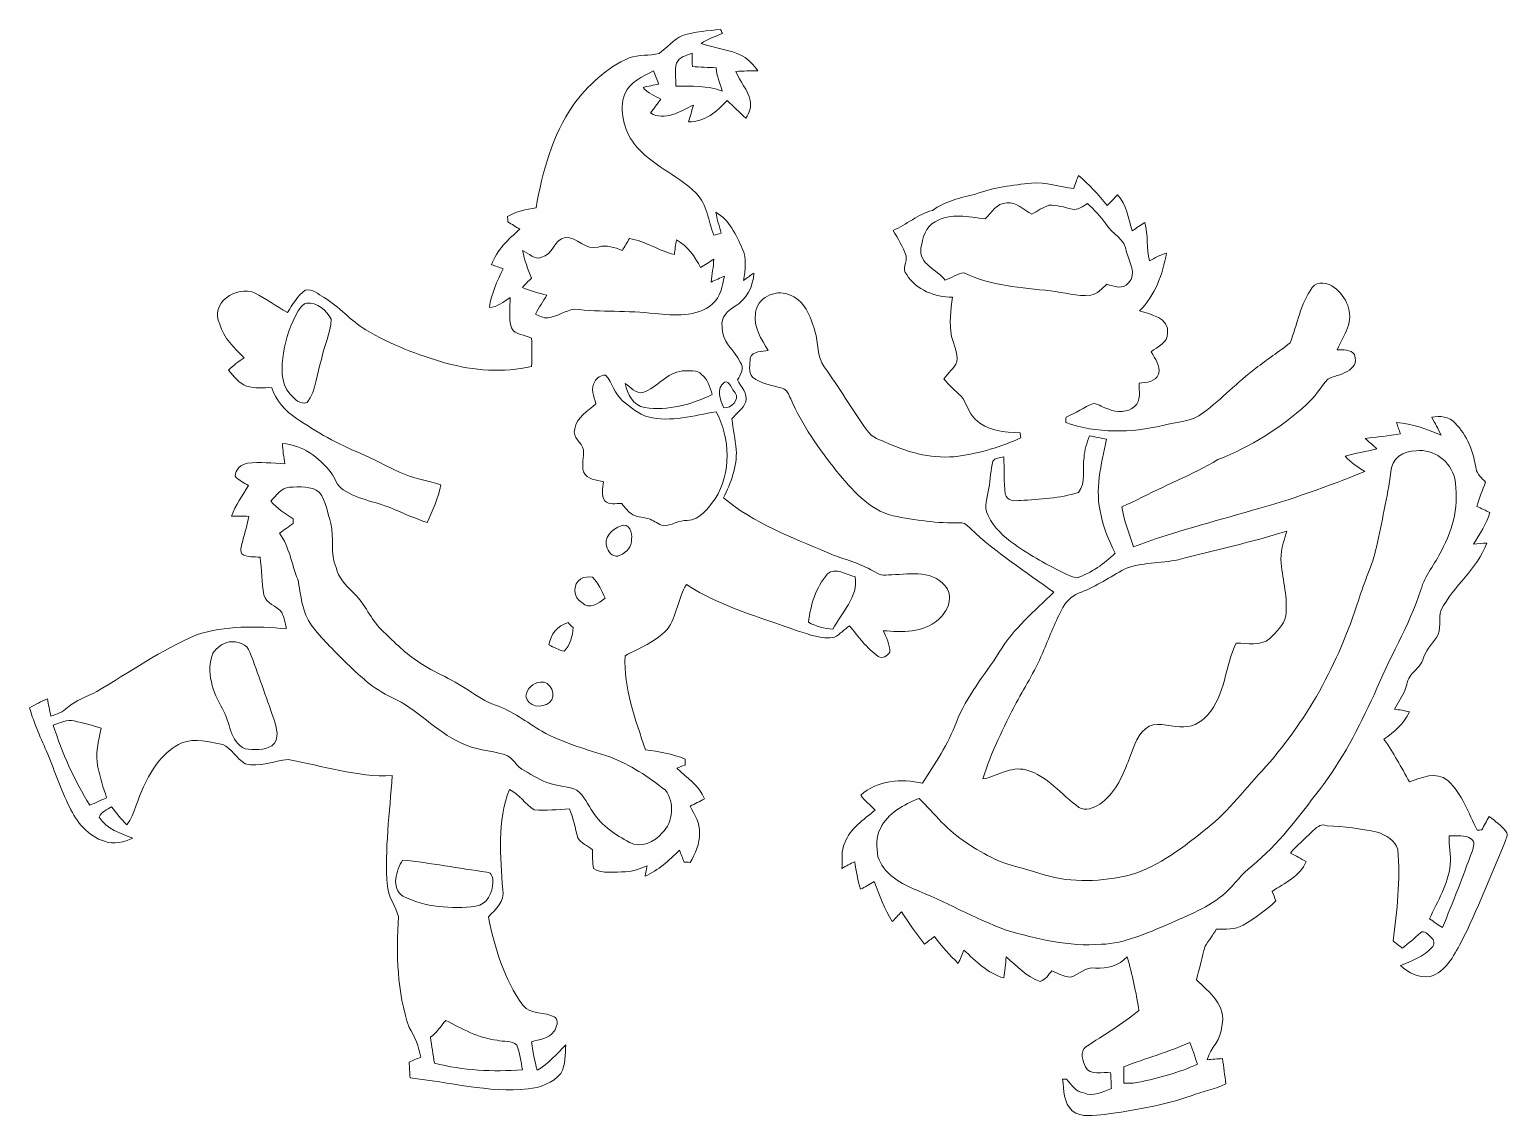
# Model space of a CAD drawing. Header units: centimetres. Extents: x -16.2 to 16.2, y -11.9 to 11.9.
import ezdxf

# ---------------------------------------------------------------- set-up
doc = ezdxf.new("R2010")
doc.units = ezdxf.units.CM
doc.header["$MEASUREMENT"] = 0
doc.layers.add('Layer 1', color=7, linetype='Continuous')

msp = doc.modelspace()

# ---------------------------------------------------------------- linework, layer by layer
at = {"layer": 'Layer 1', "color": 250, "lineweight": 9}
for points, knots in [([(-1.87476, 11.74506), (-1.60665, 11.83325), (-1.32301, 11.85371), (-1.04326, 11.87523), (-1.04326, 11.87523), (-1.03091, 11.8456), (-1.01856, 11.81632), (-1.00586, 11.78704), (-1.00586, 11.78704), (-1.16461, 11.7246), (-1.33183, 11.67415), (-1.468, 11.56761), (-1.468, 11.56761), (-1.16885, 11.46142), (-0.83971, 11.44978), (-0.55748, 11.2935), (-0.55748, 11.2935), (-0.42801, 11.21201), (-0.31865, 11.09947), (-0.22799, 10.97635), (-0.22799, 10.97635), (-0.39027, 10.97071), (-0.55184, 10.97212), (-0.71341, 10.95801), (-0.71341, 10.95801), (-0.62486, 10.73929), (-0.44601, 10.56149), (-0.39732, 10.32689), (-0.39732, 10.32689), (-0.36134, 10.18543), (-0.42308, 10.05455), (-0.48905, 9.93566), (-0.48905, 9.93566), (-0.62698, 10.06442), (-0.7628, 10.1946), (-0.89933, 10.32477), (-0.89933, 10.32477), (-1.12122, 10.08171), (-1.39498, 9.85382), (-1.74423, 9.85875), (-1.74423, 9.85875), (-1.71177, 9.98117), (-1.6712, 10.10147), (-1.63734, 10.22353), (-1.63734, 10.22353), (-1.92309, 10.08735), (-2.2681, 9.86228), (-2.57784, 10.05137), (-2.57784, 10.05137), (-2.50305, 10.15227), (-2.4265, 10.25175), (-2.34995, 10.35158), (-2.34995, 10.35158), (-2.48718, 10.42637), (-2.63711, 10.48705), (-2.73941, 10.60947), (-2.73941, 10.60947), (-2.62653, 10.63698), (-2.51399, 10.66097), (-2.39934, 10.68461), (-2.39934, 10.68461), (-2.43391, 10.78162), (-2.47201, 10.87687), (-2.5147, 10.97036), (-2.5147, 10.97036), (-2.75035, 10.84724), (-3.02446, 10.72659), (-3.14017, 10.47188), (-3.14017, 10.47188), (-3.27211, 10.10182), (-3.15957, 9.68378), (-2.93238, 9.37615), (-2.93238, 9.37615), (-2.57185, 8.91084), (-1.99082, 8.70658), (-1.58089, 8.29454), (-1.58089, 8.29454), (-1.33077, 8.04618), (-1.31278, 7.68776), (-1.1946, 7.37626), (-1.1946, 7.37626), (-1.13992, 7.39178), (-1.08489, 7.40695), (-1.02985, 7.42247), (-1.02985, 7.42247), (-1.07289, 7.57381), (-1.11946, 7.72445), (-1.14874, 7.87932), (-1.14874, 7.87932), (-0.85064, 7.71951), (-0.70812, 7.3812), (-0.56948, 7.08874), (-0.56948, 7.08874), (-0.46682, 6.86896), (-0.50457, 6.62025), (-0.54302, 6.38954), (-0.54302, 6.38954), (-0.46682, 6.44316), (-0.39238, 6.4989), (-0.31583, 6.55182), (-0.31583, 6.55182), (-0.32783, 6.25866), (-0.47917, 5.96797), (-0.7367, 5.81839), (-0.7367, 5.81839), (-0.89192, 5.72526), (-1.05243, 5.58379), (-1.00728, 5.37636), (-1.00728, 5.37636), (-1.03691, 5.05886), (-0.73634, 4.8666), (-0.61675, 4.60201), (-0.61675, 4.60201), (-0.51056, 4.48207), (-0.60828, 4.32614), (-0.67496, 4.2136), (-0.67496, 4.2136), (-0.59664, 4.06262), (-0.44318, 3.92045), (-0.49187, 3.73206), (-0.49187, 3.73206), (-0.55854, 3.58354), (-0.69189, 3.48089), (-0.79773, 3.36129), (-0.79773, 3.36129), (-0.76703, 3.13763), (-0.7247, 2.91538), (-0.70177, 2.69031), (-0.70177, 2.69031), (-0.68025, 2.31742), (-0.82136, 1.96394), (-0.9787, 1.63339), (-0.9787, 1.63339), (-0.31795, 1.08023), (0.50367, 0.77402), (1.28825, 0.44135), (1.28825, 0.44135), (1.6001, 0.29989), (1.93983, 0.23074), (2.24075, 0.06423), (2.24075, 0.06423), (2.36281, 0.00814), (2.47676, -0.09663), (2.62563, -0.04689), (2.62563, -0.04689), (3.03274, -0.04866), (3.55097, 0.08222), (3.854, -0.27479), (3.854, -0.27479), (4.07061, -0.50268), (3.92773, -0.86216), (3.71042, -1.0322), (3.71042, -1.0322), (3.38481, -1.31513), (2.9202, -1.30419), (2.51309, -1.27103), (2.51309, -1.27103), (2.58083, -1.4199), (2.6595, -1.56913), (2.65597, -1.73882), (2.65597, -1.73882), (2.60411, -1.8189), (2.49757, -1.89686), (2.40409, -1.8316), (2.40409, -1.8316), (2.15079, -1.6545), (1.96876, -1.3998), (1.77544, -1.16379), (1.77544, -1.16379), (1.66361, -1.24457), (1.56694, -1.34688), (1.44629, -1.41391), (1.44629, -1.41391), (1.16513, -1.47317), (0.89526, -1.34794), (0.63208, -1.27068), (0.63208, -1.27068), (-0.18777, -0.96905), (-1.05137, -0.74645), (-1.78903, -0.26138), (-1.78903, -0.26138), (-1.98059, -0.56936), (-1.99823, -0.95459), (-2.21413, -1.24704), (-2.21413, -1.24704), (-2.4713, -1.5088), (-2.81279, -1.65344), (-3.13417, -1.81784), (-3.13417, -1.81784), (-3.16875, -2.53468), (-2.90981, -3.20919), (-2.68544, -3.87524), (-2.68544, -3.87524), (-2.39122, -3.91369), (-2.09524, -3.96449), (-1.81866, -4.07667), (-1.81866, -4.07667), (-1.81937, -4.12218), (-1.82043, -4.16769), (-1.82113, -4.21355), (-1.82113, -4.21355), (-1.88252, -4.23366), (-1.94355, -4.25342), (-2.00458, -4.27352), (-2.00458, -4.27352), (-1.79432, -4.49048), (-1.49834, -4.64782), (-1.39851, -4.94909), (-1.39851, -4.94909), (-1.50152, -5.00448), (-1.60559, -5.0574), (-1.71071, -5.10784), (-1.71071, -5.10784), (-1.61088, -5.29129), (-1.48952, -5.48073), (-1.5054, -5.69875), (-1.5054, -5.69875), (-1.49728, -5.93052), (-1.59853, -6.14183), (-1.71001, -6.33727), (-1.71001, -6.33727), (-1.75481, -6.33445), (-1.79926, -6.33198), (-1.84371, -6.33022), (-1.84371, -6.33022), (-1.87546, -6.24308), (-1.90792, -6.15595), (-1.9439, -6.07093), (-1.9439, -6.07093), (-2.16721, -6.29423), (-2.40533, -6.50766), (-2.69567, -6.64137), (-2.69567, -6.64137), (-2.68156, -6.56411), (-2.66533, -6.48791), (-2.64946, -6.41136), (-2.64946, -6.41136), (-2.80362, -6.46815), (-2.95602, -6.538), (-3.12394, -6.54118), (-3.12394, -6.54118), (-3.3536, -6.538), (-3.61854, -6.60256), (-3.82562, -6.47309), (-3.82562, -6.47309), (-3.85031, -6.33657), (-3.83938, -6.19581), (-3.84678, -6.05893), (-3.84678, -6.05893), (-3.95262, -5.97356), (-4.09408, -5.91994), (-4.16887, -5.80281), (-4.16887, -5.80281), (-4.22249, -5.59009), (-4.26377, -5.37313), (-4.34808, -5.16923), (-4.34808, -5.16923), (-4.60596, -5.1791), (-4.86455, -5.20592), (-5.12243, -5.19039), (-5.12243, -5.19039), (-5.31716, -5.06057), (-5.44593, -4.84749), (-5.66147, -4.74413), (-5.66147, -4.74413), (-5.9437, -5.4391), (-5.85374, -6.20745), (-5.80893, -6.93558), (-5.80893, -6.93558), (-5.75037, -7.19029), (-5.96733, -7.36209), (-6.12114, -7.52649), (-6.12114, -7.52649), (-5.98673, -8.20629), (-5.77754, -8.89456), (-5.3662, -9.46218), (-5.3662, -9.46218), (-5.19193, -9.68055), (-4.89242, -9.60153), (-4.66876, -9.7183), (-4.66876, -9.7183), (-4.57033, -9.79661), (-4.63101, -9.94443), (-4.68498, -10.03156), (-4.68498, -10.03156), (-4.79858, -10.19384), (-5.00707, -10.2076), (-5.17923, -10.26051), (-5.17923, -10.26051), (-5.15171, -10.47007), (-5.10761, -10.67644), (-5.05893, -10.88211), (-5.05893, -10.88211), (-4.80951, -10.74417), (-4.62572, -10.52863), (-4.43028, -10.32754), (-4.43028, -10.32754), (-4.4398, -10.53498), (-4.4331, -10.76569), (-4.53717, -10.95266), (-4.53717, -10.95266), (-4.71391, -11.16116), (-4.98837, -11.26523), (-5.25543, -11.29063), (-5.25543, -11.29063), (-6.12502, -11.37917), (-6.97733, -11.14422), (-7.83564, -11.04862), (-7.83564, -11.04862), (-7.84305, -10.93185), (-7.8487, -10.81967), (-7.85399, -10.70431), (-7.85399, -10.70431), (-7.77003, -10.66656), (-7.68465, -10.63164), (-7.59928, -10.59671), (-7.59928, -10.59671), (-7.65043, -10.36705), (-7.72205, -10.14233), (-7.85681, -9.94725), (-7.85681, -9.94725), (-8.12386, -9.17043), (-8.13621, -8.33611), (-8.08823, -7.52367), (-8.08823, -7.52367), (-8.14256, -7.29507), (-8.31083, -7.1021), (-8.33094, -6.86009), (-8.33094, -6.86009), (-8.39515, -6.05117), (-8.27838, -5.24543), (-8.22405, -4.44003), (-8.22405, -4.44003), (-9.00157, -4.48272), (-9.74241, -4.2192), (-10.49806, -4.09008), (-10.49806, -4.09008), (-10.81238, -4.10631), (-11.12424, -4.27035), (-11.44174, -4.17827), (-11.44174, -4.17827), (-11.62871, -4.06715), (-11.73348, -3.84702), (-11.93245, -3.75776), (-11.93245, -3.75776), (-12.2242, -3.70661), (-12.535, -3.61065), (-12.82463, -3.72495), (-12.82463, -3.72495), (-13.22644, -3.9091), (-13.48503, -4.29152), (-13.66247, -4.68133), (-13.66247, -4.68133), (-13.79794, -4.95333), (-13.85156, -5.26271), (-14.02548, -5.51601), (-14.02548, -5.51601), (-14.15283, -5.39853), (-14.25514, -5.25707), (-14.36344, -5.12266), (-14.36344, -5.12266), (-14.46081, -5.1844), (-14.58463, -5.23167), (-14.63226, -5.34526), (-14.63226, -5.34526), (-14.46786, -5.60702), (-14.16871, -5.70651), (-13.89425, -5.80599), (-13.89425, -5.80599), (-14.08651, -5.89313), (-14.31158, -5.95275), (-14.51796, -5.87619), (-14.51796, -5.87619), (-14.87532, -5.76613), (-15.13285, -5.45533), (-15.28066, -5.12301), (-15.28066, -5.12301), (-15.46905, -4.75189), (-15.60134, -4.35572), (-15.7555, -3.97013), (-15.7555, -3.97013), (-15.90261, -3.63747), (-16.0596, -3.30726), (-16.15555, -2.95519), (-16.15555, -2.95519), (-16.02855, -2.88499), (-15.89979, -2.81796), (-15.76715, -2.75905), (-15.76715, -2.75905), (-15.74245, -2.88605), (-15.7167, -3.01128), (-15.69059, -3.13864), (-15.69059, -3.13864), (-15.55865, -3.10054), (-15.4306, -3.04445), (-15.32758, -2.95061), (-15.32758, -2.95061), (-15.1385, -2.79221), (-14.9039, -2.71001), (-14.68623, -2.6003), (-14.68623, -2.6003), (-13.9648, -2.17943), (-13.27724, -1.69119), (-12.50713, -1.36028), (-12.50713, -1.36028), (-11.87424, -1.1532), (-11.1962, -1.1712), (-10.54074, -1.23011), (-10.54074, -1.23011), (-10.55803, -1.10487), (-10.59119, -0.98493), (-10.63952, -0.86957), (-10.63952, -0.86957), (-10.74923, -0.7207), (-10.99336, -0.68718), (-11.02934, -0.48469), (-11.02934, -0.48469), (-11.07626, -0.2134), (-11.08543, 0.06282), (-11.11118, 0.33622), (-11.11118, 0.33622), (-11.24206, 0.35351), (-11.40046, 0.32423), (-11.513, 0.41242), (-11.513, 0.41242), (-11.56309, 0.5045), (-11.51194, 0.61139), (-11.49501, 0.70452), (-11.49501, 0.70452), (-11.44526, 0.87774), (-11.39094, 1.05025), (-11.36377, 1.2291), (-11.36377, 1.2291), (-11.49007, 1.23581), (-11.61671, 1.2351), (-11.74301, 1.23263), (-11.74301, 1.23263), (-11.65235, 1.47429), (-11.5003, 1.68419), (-11.37012, 1.90503), (-11.37012, 1.90503), (-11.46925, 1.96712), (-11.58003, 2.01721), (-11.6587, 2.10682), (-11.6587, 2.10682), (-11.65552, 2.25075), (-11.53205, 2.37422), (-11.39129, 2.39045), (-11.39129, 2.39045), (-11.11859, 2.4229), (-10.84413, 2.3975), (-10.57143, 2.38057), (-10.57143, 2.38057), (-10.59754, 2.52697), (-10.62118, 2.67408), (-10.62611, 2.82331), (-10.62611, 2.82331), (-10.1929, 2.79509), (-9.81896, 2.52062), (-9.56355, 2.18548), (-9.56355, 2.18548), (-9.47359, 2.06272), (-9.43584, 1.8948), (-9.2972, 1.81366), (-9.2972, 1.81366), (-8.95889, 1.58365), (-8.5412, 1.54519), (-8.1736, 1.38186), (-8.1736, 1.38186), (-7.94042, 1.27673), (-7.70441, 1.1783), (-7.46346, 1.09329), (-7.46346, 1.09329), (-7.33752, 1.35928), (-7.22216, 1.63233), (-7.16148, 1.92161), (-7.16148, 1.92161), (-7.46417, 2.0091), (-7.77814, 2.06589), (-8.06601, 2.19783), (-8.06601, 2.19783), (-8.35528, 2.3273), (-8.6301, 2.48676), (-8.9229, 2.60847), (-8.9229, 2.60847), (-9.41573, 2.80532), (-9.8754, 3.0759), (-10.31638, 3.3687), (-10.31638, 3.3687), (-10.56156, 3.53027), (-10.76652, 3.7624), (-10.86142, 4.04321), (-10.86142, 4.04321), (-11.04416, 4.05168), (-11.23219, 4.01993), (-11.40893, 4.07849), (-11.40893, 4.07849), (-11.57756, 4.14446), (-11.6915, 4.29263), (-11.8058, 4.42527), (-11.8058, 4.42527), (-11.7042, 4.53216), (-11.58602, 4.62071), (-11.45973, 4.6962), (-11.45973, 4.6962), (-11.67281, 4.91422), (-11.91693, 5.12589), (-11.99419, 5.43527), (-11.99419, 5.43527), (-12.23337, 5.88859), (-11.62906, 6.28512), (-11.23536, 6.11931), (-11.23536, 6.11931), (-10.98948, 5.98772), (-10.76088, 5.82686), (-10.51816, 5.68892), (-10.51816, 5.68892), (-10.40175, 5.86002), (-10.29697, 6.05122), (-10.12835, 6.17752), (-10.12835, 6.17752), (-9.96501, 6.21421), (-9.84577, 6.08791), (-9.71701, 6.017), (-9.71701, 6.017), (-9.38363, 5.81804), (-9.13563, 5.50759), (-8.80155, 5.30898), (-8.80155, 5.30898), (-8.26074, 4.97807), (-7.65855, 4.76217), (-7.05283, 4.58367), (-7.05283, 4.58367), (-6.44499, 4.41575), (-5.79341, 4.36212), (-5.17605, 4.50853), (-5.17605, 4.50853), (-5.17535, 4.71349), (-5.15912, 4.91951), (-5.17746, 5.12342), (-5.17746, 5.12342), (-5.31751, 5.21479), (-5.54012, 5.17492), (-5.6142, 5.35449), (-5.6142, 5.35449), (-5.68828, 5.56545), (-5.64172, 5.79899), (-5.64807, 6.01842), (-5.64807, 6.01842), (-5.786, 5.92105), (-5.92323, 5.80393), (-6.10103, 5.79969), (-6.10103, 5.79969), (-6.0527, 6.09779), (-5.93558, 6.37684), (-5.7987, 6.64354), (-5.7987, 6.64354), (-5.88266, 6.67317), (-5.96698, 6.70175), (-6.05059, 6.73138), (-6.05059, 6.73138), (-5.94475, 7.05805), (-5.68193, 7.2863), (-5.4357, 7.50855), (-5.4357, 7.50855), (-5.52248, 7.56252), (-5.60891, 7.6165), (-5.69534, 7.67047), (-5.69534, 7.67047), (-5.69746, 7.70011), (-5.70169, 7.75937), (-5.70381, 7.78901), (-5.70381, 7.78901), (-5.51048, 7.89555), (-5.2967, 7.94494), (-5.08045, 7.97704), (-5.08045, 7.97704), (-4.93969, 8.76232), (-4.72379, 9.5596), (-4.26835, 10.22529), (-4.26835, 10.22529), (-3.94733, 10.65603), (-3.54057, 11.04373), (-3.04033, 11.25575), (-3.04033, 11.25575), (-2.83325, 11.3383), (-2.60113, 11.29244), (-2.39087, 11.35418), (-2.39087, 11.35418), (-2.21342, 11.47589), (-2.07478, 11.6551), (-1.87476, 11.74506), (-1.87476, 11.74506), (-1.87476, 11.74506), (-1.87476, 11.74506), (-1.87476, 11.74506)], [0, 0, 0, 0, 0.00666667, 0.00666667, 0.00666667, 0.00666667, 0.01333333, 0.01333333, 0.01333333, 0.01333333, 0.02, 0.02, 0.02, 0.02, 0.02666667, 0.02666667, 0.02666667, 0.02666667, 0.03333333, 0.03333333, 0.03333333, 0.03333333, 0.04, 0.04, 0.04, 0.04, 0.04666667, 0.04666667, 0.04666667, 0.04666667, 0.05333333, 0.05333333, 0.05333333, 0.05333333, 0.06, 0.06, 0.06, 0.06, 0.06666667, 0.06666667, 0.06666667, 0.06666667, 0.07333333, 0.07333333, 0.07333333, 0.07333333, 0.08, 0.08, 0.08, 0.08, 0.08666667, 0.08666667, 0.08666667, 0.08666667, 0.09333333, 0.09333333, 0.09333333, 0.09333333, 0.1, 0.1, 0.1, 0.1, 0.10666667, 0.10666667, 0.10666667, 0.10666667, 0.11333333, 0.11333333, 0.11333333, 0.11333333, 0.12, 0.12, 0.12, 0.12, 0.12666667, 0.12666667, 0.12666667, 0.12666667, 0.13333333, 0.13333333, 0.13333333, 0.13333333, 0.14, 0.14, 0.14, 0.14, 0.14666667, 0.14666667, 0.14666667, 0.14666667, 0.15333333, 0.15333333, 0.15333333, 0.15333333, 0.16, 0.16, 0.16, 0.16, 0.16666667, 0.16666667, 0.16666667, 0.16666667, 0.17333333, 0.17333333, 0.17333333, 0.17333333, 0.18, 0.18, 0.18, 0.18, 0.18666667, 0.18666667, 0.18666667, 0.18666667, 0.19333333, 0.19333333, 0.19333333, 0.19333333, 0.2, 0.2, 0.2, 0.2, 0.20666667, 0.20666667, 0.20666667, 0.20666667, 0.21333333, 0.21333333, 0.21333333, 0.21333333, 0.22, 0.22, 0.22, 0.22, 0.22666667, 0.22666667, 0.22666667, 0.22666667, 0.23333333, 0.23333333, 0.23333333, 0.23333333, 0.24, 0.24, 0.24, 0.24, 0.24666667, 0.24666667, 0.24666667, 0.24666667, 0.25333333, 0.25333333, 0.25333333, 0.25333333, 0.26, 0.26, 0.26, 0.26, 0.26666667, 0.26666667, 0.26666667, 0.26666667, 0.27333333, 0.27333333, 0.27333333, 0.27333333, 0.28, 0.28, 0.28, 0.28, 0.28666667, 0.28666667, 0.28666667, 0.28666667, 0.29333333, 0.29333333, 0.29333333, 0.29333333, 0.3, 0.3, 0.3, 0.3, 0.30666667, 0.30666667, 0.30666667, 0.30666667, 0.31333333, 0.31333333, 0.31333333, 0.31333333, 0.32, 0.32, 0.32, 0.32, 0.32666667, 0.32666667, 0.32666667, 0.32666667, 0.33333333, 0.33333333, 0.33333333, 0.33333333, 0.34, 0.34, 0.34, 0.34, 0.34666667, 0.34666667, 0.34666667, 0.34666667, 0.35333333, 0.35333333, 0.35333333, 0.35333333, 0.36, 0.36, 0.36, 0.36, 0.36666667, 0.36666667, 0.36666667, 0.36666667, 0.37333333, 0.37333333, 0.37333333, 0.37333333, 0.38, 0.38, 0.38, 0.38, 0.38666667, 0.38666667, 0.38666667, 0.38666667, 0.39333333, 0.39333333, 0.39333333, 0.39333333, 0.4, 0.4, 0.4, 0.4, 0.40666667, 0.40666667, 0.40666667, 0.40666667, 0.41333333, 0.41333333, 0.41333333, 0.41333333, 0.42, 0.42, 0.42, 0.42, 0.42666667, 0.42666667, 0.42666667, 0.42666667, 0.43333333, 0.43333333, 0.43333333, 0.43333333, 0.44, 0.44, 0.44, 0.44, 0.44666667, 0.44666667, 0.44666667, 0.44666667, 0.45333333, 0.45333333, 0.45333333, 0.45333333, 0.46, 0.46, 0.46, 0.46, 0.46666667, 0.46666667, 0.46666667, 0.46666667, 0.47333333, 0.47333333, 0.47333333, 0.47333333, 0.48, 0.48, 0.48, 0.48, 0.48666667, 0.48666667, 0.48666667, 0.48666667, 0.49333333, 0.49333333, 0.49333333, 0.49333333, 0.5, 0.5, 0.5, 0.5, 0.50666667, 0.50666667, 0.50666667, 0.50666667, 0.51333333, 0.51333333, 0.51333333, 0.51333333, 0.52, 0.52, 0.52, 0.52, 0.52666667, 0.52666667, 0.52666667, 0.52666667, 0.53333333, 0.53333333, 0.53333333, 0.53333333, 0.54, 0.54, 0.54, 0.54, 0.54666667, 0.54666667, 0.54666667, 0.54666667, 0.55333333, 0.55333333, 0.55333333, 0.55333333, 0.56, 0.56, 0.56, 0.56, 0.56666667, 0.56666667, 0.56666667, 0.56666667, 0.57333333, 0.57333333, 0.57333333, 0.57333333, 0.58, 0.58, 0.58, 0.58, 0.58666667, 0.58666667, 0.58666667, 0.58666667, 0.59333333, 0.59333333, 0.59333333, 0.59333333, 0.6, 0.6, 0.6, 0.6, 0.60666667, 0.60666667, 0.60666667, 0.60666667, 0.61333333, 0.61333333, 0.61333333, 0.61333333, 0.62, 0.62, 0.62, 0.62, 0.62666667, 0.62666667, 0.62666667, 0.62666667, 0.63333333, 0.63333333, 0.63333333, 0.63333333, 0.64, 0.64, 0.64, 0.64, 0.64666667, 0.64666667, 0.64666667, 0.64666667, 0.65333333, 0.65333333, 0.65333333, 0.65333333, 0.66, 0.66, 0.66, 0.66, 0.66666667, 0.66666667, 0.66666667, 0.66666667, 0.67333333, 0.67333333, 0.67333333, 0.67333333, 0.68, 0.68, 0.68, 0.68, 0.68666667, 0.68666667, 0.68666667, 0.68666667, 0.69333333, 0.69333333, 0.69333333, 0.69333333, 0.7, 0.7, 0.7, 0.7, 0.70666667, 0.70666667, 0.70666667, 0.70666667, 0.71333333, 0.71333333, 0.71333333, 0.71333333, 0.72, 0.72, 0.72, 0.72, 0.72666667, 0.72666667, 0.72666667, 0.72666667, 0.73333333, 0.73333333, 0.73333333, 0.73333333, 0.74, 0.74, 0.74, 0.74, 0.74666667, 0.74666667, 0.74666667, 0.74666667, 0.75333333, 0.75333333, 0.75333333, 0.75333333, 0.76, 0.76, 0.76, 0.76, 0.76666667, 0.76666667, 0.76666667, 0.76666667, 0.77333333, 0.77333333, 0.77333333, 0.77333333, 0.78, 0.78, 0.78, 0.78, 0.78666667, 0.78666667, 0.78666667, 0.78666667, 0.79333333, 0.79333333, 0.79333333, 0.79333333, 0.8, 0.8, 0.8, 0.8, 0.80666667, 0.80666667, 0.80666667, 0.80666667, 0.81333333, 0.81333333, 0.81333333, 0.81333333, 0.82, 0.82, 0.82, 0.82, 0.82666667, 0.82666667, 0.82666667, 0.82666667, 0.83333333, 0.83333333, 0.83333333, 0.83333333, 0.84, 0.84, 0.84, 0.84, 0.84666667, 0.84666667, 0.84666667, 0.84666667, 0.85333333, 0.85333333, 0.85333333, 0.85333333, 0.86, 0.86, 0.86, 0.86, 0.86666667, 0.86666667, 0.86666667, 0.86666667, 0.87333333, 0.87333333, 0.87333333, 0.87333333, 0.88, 0.88, 0.88, 0.88, 0.88666667, 0.88666667, 0.88666667, 0.88666667, 0.89333333, 0.89333333, 0.89333333, 0.89333333, 0.9, 0.9, 0.9, 0.9, 0.90666667, 0.90666667, 0.90666667, 0.90666667, 0.91333333, 0.91333333, 0.91333333, 0.91333333, 0.92, 0.92, 0.92, 0.92, 0.92666667, 0.92666667, 0.92666667, 0.92666667, 0.93333333, 0.93333333, 0.93333333, 0.93333333, 0.94, 0.94, 0.94, 0.94, 0.94666667, 0.94666667, 0.94666667, 0.94666667, 0.95333333, 0.95333333, 0.95333333, 0.95333333, 0.96, 0.96, 0.96, 0.96, 0.96666667, 0.96666667, 0.96666667, 0.96666667, 0.97333333, 0.97333333, 0.97333333, 0.97333333, 0.98, 0.98, 0.98, 0.98, 0.98666667, 0.98666667, 0.98666667, 0.98666667, 1, 1, 1, 1]), ([(-2.00634, 11.14075), (-2.05573, 10.97988), (-2.01481, 10.80596), (-2.02575, 10.64051), (-2.02575, 10.64051), (-1.68285, 10.63451), (-1.33218, 10.65674), (-1.00657, 10.52938), (-1.00657, 10.52938), (-1.05561, 10.69872), (-1.12828, 10.86205), (-1.14415, 11.03915), (-1.14415, 11.03915), (-1.31701, 11.04867), (-1.48917, 11.05714), (-1.66133, 11.06525), (-1.66133, 11.06525), (-1.66344, 11.16368), (-1.66274, 11.26034), (-1.66803, 11.35841), (-1.66803, 11.35841), (-1.7908, 11.30902), (-1.95201, 11.27904), (-2.00634, 11.14075), (-2.00634, 11.14075), (-2.00634, 11.14075), (-2.00634, 11.14075), (-2.00634, 11.14075)], [0, 0, 0, 0, 0.125, 0.125, 0.125, 0.125, 0.25, 0.25, 0.25, 0.25, 0.375, 0.375, 0.375, 0.375, 0.5, 0.5, 0.5, 0.5, 0.625, 0.625, 0.625, 0.625, 0.75, 0.75, 0.75, 0.75, 1, 1, 1, 1]), ([(6.67869, 8.40213), (6.71221, 8.49668), (6.74572, 8.59087), (6.7817, 8.68436), (6.7817, 8.68436), (7.01736, 8.49209), (7.21985, 8.2642), (7.41247, 8.0296), (7.41247, 8.0296), (7.49149, 8.10122), (7.5624, 8.18059), (7.63331, 8.25997), (7.63331, 8.25997), (7.84709, 8.055), (7.85944, 7.74138), (7.95716, 7.47645), (7.95716, 7.47645), (8.05029, 7.53536), (8.14131, 7.59745), (8.2348, 7.65636), (8.2348, 7.65636), (8.30888, 7.38155), (8.26619, 7.09121), (8.33181, 6.81463), (8.33181, 6.81463), (8.4507, 6.88272), (8.57346, 6.94587), (8.70505, 6.98714), (8.70505, 6.98714), (8.62497, 6.52254), (8.4581, 6.06216), (8.11803, 5.72349), (8.11803, 5.72349), (8.35157, 5.64976), (8.77525, 5.56968), (8.73221, 5.23419), (8.73221, 5.23419), (8.73609, 5.02605), (8.50573, 4.94103), (8.37203, 4.82814), (8.37203, 4.82814), (8.45387, 4.67751), (8.58369, 4.52652), (8.53219, 4.34166), (8.53219, 4.34166), (8.47186, 4.16915), (8.26055, 4.15363), (8.10815, 4.14305), (8.10815, 4.14305), (8.10462, 3.96842), (8.15719, 3.76099), (8.01008, 3.62905), (8.01008, 3.62905), (7.8545, 3.50029), (7.62555, 3.49711), (7.44457, 3.57084), (7.44457, 3.57084), (7.32957, 3.60436), (7.23044, 3.68091), (7.11155, 3.70172), (7.11155, 3.70172), (6.90553, 3.61388), (6.71609, 3.49076), (6.51112, 3.39975), (6.51112, 3.39975), (6.50901, 3.37011), (6.50442, 3.3112), (6.5023, 3.28157), (6.5023, 3.28157), (7.18317, 3.04273), (7.93176, 3.05085), (8.6285, 3.21877), (8.6285, 3.21877), (8.92589, 3.29603), (9.26385, 3.29709), (9.51467, 3.49852), (9.51467, 3.49852), (9.91649, 3.79803), (10.25904, 4.16915), (10.66191, 4.46831), (10.66191, 4.46831), (10.90391, 4.66234), (11.1685, 4.82779), (11.40839, 5.02429), (11.40839, 5.02429), (11.57102, 5.42434), (11.6331, 5.87589), (11.89592, 6.2329), (11.89592, 6.2329), (12.00176, 6.39448), (12.24447, 6.33662), (12.37676, 6.23784), (12.37676, 6.23784), (12.64099, 6.04311), (12.79445, 5.66917), (12.66851, 5.35484), (12.66851, 5.35484), (12.6043, 5.18904), (12.51646, 5.03417), (12.43955, 4.87436), (12.43955, 4.87436), (12.56867, 4.86166), (12.73412, 4.89341), (12.81879, 4.76747), (12.81879, 4.76747), (12.93874, 4.38894), (12.46672, 4.34237), (12.23247, 4.23124), (12.23247, 4.23124), (12.07267, 4.0538), (11.95378, 3.83684), (11.77104, 3.67668), (11.77104, 3.67668), (11.20095, 3.16762), (10.5469, 2.74711), (9.83288, 2.47053), (9.83288, 2.47053), (9.2635, 2.13892), (8.65037, 1.8955), (8.06582, 1.59317), (8.06582, 1.59317), (7.9554, 1.53814), (7.84251, 1.4884), (7.72821, 1.44148), (7.72821, 1.44148), (7.78112, 1.14056), (7.88484, 0.85199), (7.9875, 0.56553), (7.9875, 0.56553), (8.83522, 0.89185), (9.71964, 1.10457), (10.58888, 1.36351), (10.58888, 1.36351), (11.42391, 1.59035), (12.23953, 1.88562), (13.04069, 2.21089), (13.04069, 2.21089), (12.89005, 2.31354), (12.72919, 2.40562), (12.61065, 2.54638), (12.61065, 2.54638), (12.83925, 2.61023), (13.0735, 2.6515), (13.30527, 2.70407), (13.30527, 2.70407), (13.22484, 2.78415), (13.137, 2.85647), (13.05304, 2.93232), (13.05304, 2.93232), (13.3088, 2.96795), (13.56739, 2.98735), (13.82174, 3.03568), (13.82174, 3.03568), (13.79422, 3.11752), (13.76529, 3.19831), (13.73742, 3.2798), (13.73742, 3.2798), (14.07891, 3.26146), (14.39641, 3.1334), (14.71003, 3.00922), (14.71003, 3.00922), (14.65288, 3.14363), (14.57774, 3.26887), (14.50613, 3.39587), (14.50613, 3.39587), (14.68463, 3.43502), (14.88783, 3.41033), (15.01907, 3.26957), (15.01907, 3.26957), (15.28259, 3.00428), (15.41806, 2.63634), (15.47803, 2.27262), (15.47803, 2.27262), (15.49779, 2.14809), (15.60009, 2.06484), (15.68335, 1.98017), (15.68335, 1.98017), (15.61949, 1.80237), (15.544, 1.6288), (15.49179, 1.44712), (15.49179, 1.44712), (15.5888, 1.40373), (15.68511, 1.35857), (15.78071, 1.31165), (15.78071, 1.31165), (15.70204, 1.06259), (15.55776, 0.84317), (15.4237, 0.62162), (15.4237, 0.62162), (15.5193, 0.63044), (15.61455, 0.63926), (15.71086, 0.64596), (15.71086, 0.64596), (15.5066, 0.08081), (14.98802, -0.28749), (14.71321, -0.81242), (14.71321, -0.81242), (14.63842, -1.00574), (14.73896, -1.24457), (14.6109, -1.42132), (14.6109, -1.42132), (14.49484, -1.57266), (14.36925, -1.72118), (14.3121, -1.90744), (14.3121, -1.90744), (14.26059, -2.0422), (14.14206, -2.13252), (14.05316, -2.24117), (14.05316, -2.24117), (13.96708, -2.33254), (13.9692, -2.46624), (13.91981, -2.57596), (13.91981, -2.57596), (13.85208, -2.71777), (13.766, -2.85007), (13.69333, -2.98941), (13.69333, -2.98941), (13.80445, -2.99823), (13.91487, -3.01622), (14.02247, -3.04797), (14.02247, -3.04797), (13.89864, -3.29915), (13.68874, -3.48648), (13.45979, -3.63958), (13.45979, -3.63958), (13.67251, -3.93556), (13.84114, -4.25906), (14.01894, -4.57726), (14.01894, -4.57726), (14.28423, -4.4799), (14.60561, -4.33843), (14.85855, -4.54657), (14.85855, -4.54657), (15.17358, -4.8355), (15.31046, -5.25813), (15.49743, -5.63242), (15.49743, -5.63242), (15.52389, -5.63066), (15.57716, -5.62713), (15.60362, -5.62537), (15.60362, -5.62537), (15.65442, -5.52624), (15.70734, -5.42887), (15.76202, -5.33186), (15.76202, -5.33186), (15.89325, -5.43487), (16.03859, -5.52906), (16.13596, -5.6677), (16.13596, -5.6677), (16.18429, -5.73402), (16.13032, -5.81551), (16.11127, -5.8836), (16.11127, -5.8836), (15.79694, -6.62408), (15.50943, -7.37761), (15.14536, -8.09552), (15.14536, -8.09552), (14.97673, -8.38197), (14.82151, -8.73193), (14.47367, -8.83388), (14.47367, -8.83388), (14.23131, -8.87022), (13.99707, -8.75521), (13.82491, -8.59364), (13.82491, -8.59364), (14.06762, -8.49133), (14.33009, -8.40243), (14.50895, -8.19888), (14.50895, -8.19888), (14.56857, -8.14244), (14.57139, -8.0239), (14.49413, -7.97945), (14.49413, -7.97945), (14.43698, -7.92618), (14.3435, -7.79671), (14.26059, -7.88103), (14.26059, -7.88103), (14.12865, -7.99286), (14.0013, -8.10998), (13.86195, -8.21264), (13.86195, -8.21264), (13.79528, -8.15937), (13.72825, -8.10681), (13.66087, -8.0553), (13.66087, -8.0553), (13.74977, -7.39314), (13.82385, -6.72498), (13.76741, -6.05611), (13.76741, -6.05611), (13.71273, -5.85608), (13.49683, -5.74108), (13.3155, -5.67405), (13.3155, -5.67405), (12.95602, -5.59503), (12.58772, -5.55305), (12.22048, -5.53717), (12.22048, -5.53717), (12.07125, -5.47332), (11.97036, -5.58691), (11.8804, -5.67511), (11.8804, -5.67511), (11.73047, -5.83174), (11.55585, -5.96403), (11.42003, -6.13372), (11.42003, -6.13372), (11.53327, -6.19369), (11.64616, -6.25508), (11.75905, -6.31716), (11.75905, -6.31716), (11.6331, -6.64348), (11.28738, -6.78706), (11.01751, -6.97192), (11.01751, -6.97192), (11.04467, -7.04106), (11.07219, -7.11021), (11.10006, -7.17971), (11.10006, -7.17971), (10.88204, -7.38255), (10.64286, -7.56282), (10.38357, -7.70887), (10.38357, -7.70887), (10.20471, -7.80977), (9.99375, -7.79989), (9.79549, -7.79883), (9.79549, -7.79883), (9.72387, -7.92865), (9.63003, -8.04401), (9.55277, -8.16995), (9.55277, -8.16995), (9.4741, -8.41055), (9.43389, -8.66278), (9.36016, -8.9055), (9.36016, -8.9055), (9.63991, -9.17572), (10.0329, -9.47135), (9.91755, -9.91973), (9.91755, -9.91973), (9.91508, -10.20548), (9.66707, -10.38928), (9.59546, -10.65139), (9.59546, -10.65139), (9.70729, -10.64363), (9.81912, -10.63305), (9.93166, -10.6274), (9.93166, -10.6274), (9.95635, -10.81191), (9.98034, -10.99676), (10.00468, -11.18162), (10.00468, -11.18162), (9.76338, -11.29909), (9.49633, -11.34354), (9.24762, -11.44091), (9.24762, -11.44091), (8.63943, -11.65822), (7.99667, -11.75735), (7.35991, -11.84907), (7.35991, -11.84907), (7.12672, -11.85825), (6.84591, -11.93621), (6.6473, -11.76935), (6.6473, -11.76935), (6.45468, -11.59437), (6.46138, -11.31744), (6.43598, -11.08002), (6.43598, -11.08002), (6.45715, -11.07861), (6.49878, -11.07649), (6.51959, -11.07543), (6.51959, -11.07543), (6.62472, -11.19714), (6.72138, -11.35025), (6.89565, -11.37953), (6.89565, -11.37953), (7.10344, -11.46878), (7.31017, -11.35871), (7.50278, -11.28533), (7.50278, -11.28533), (7.49396, -11.16645), (7.49361, -11.05532), (7.4855, -10.93855), (7.4855, -10.93855), (7.31581, -10.90116), (7.03324, -11.01899), (6.93481, -10.8112), (6.93481, -10.8112), (6.8766, -10.68244), (6.80322, -10.47747), (6.94434, -10.3727), (6.94434, -10.3727), (7.33345, -10.11023), (7.74302, -9.87669), (8.10462, -9.57436), (8.10462, -9.57436), (8.04571, -9.1796), (7.95328, -8.79014), (7.84886, -8.40526), (7.84886, -8.40526), (7.66435, -8.58905), (7.41318, -8.66702), (7.15318, -8.65255), (7.15318, -8.65255), (6.93516, -8.6074), (6.79582, -8.79613), (6.60532, -8.84764), (6.60532, -8.84764), (6.46174, -8.83706), (6.33262, -8.76227), (6.20033, -8.71112), (6.20033, -8.71112), (6.12342, -8.79437), (6.06027, -8.90585), (5.94492, -8.93936), (5.94492, -8.93936), (5.64647, -8.84094), (5.43515, -8.6007), (5.20197, -8.40455), (5.20197, -8.40455), (5.18433, -8.55766), (5.1808, -8.71253), (5.14834, -8.86387), (5.14834, -8.86387), (4.7938, -8.76791), (4.54227, -8.49133), (4.27381, -8.25885), (4.27381, -8.25885), (4.23465, -8.35516), (4.19584, -8.45182), (4.1528, -8.54672), (4.1528, -8.54672), (3.96195, -8.36539), (3.78944, -8.16643), (3.63069, -7.95688), (3.63069, -7.95688), (3.56014, -8.01332), (3.48958, -8.07012), (3.41656, -8.12339), (3.41656, -8.12339), (3.22712, -7.90361), (3.07719, -7.6556), (2.90856, -7.42065), (2.90856, -7.42065), (2.84329, -7.49121), (2.77909, -7.56282), (2.71065, -7.6302), (2.71065, -7.6302), (2.53356, -7.35998), (2.43548, -7.05271), (2.3173, -6.75496), (2.3173, -6.75496), (2.21782, -6.81388), (2.11798, -6.87244), (2.01497, -6.925), (2.01497, -6.925), (1.94406, -6.73168), (1.92537, -6.52425), (1.88797, -6.32351), (1.88797, -6.32351), (1.79166, -6.36444), (1.70135, -6.417), (1.61069, -6.46851), (1.61069, -6.46851), (1.62339, -6.28259), (1.58494, -6.08398), (1.67313, -5.91182), (1.67313, -5.91182), (1.78884, -5.59256), (2.08553, -5.40312), (2.33494, -5.19463), (2.33494, -5.19463), (2.23122, -5.0828), (2.10493, -4.99143), (2.01956, -4.86407), (2.01956, -4.86407), (2.38327, -4.5441), (2.9135, -4.49436), (3.36964, -4.6069), (3.36964, -4.6069), (3.65045, -4.18145), (3.92985, -3.74859), (4.11365, -3.27093), (4.11365, -3.27093), (4.31896, -2.70084), (4.73877, -2.24858), (5.04992, -1.73776), (5.04992, -1.73776), (5.36107, -1.22799), (5.82003, -0.84064), (6.24513, -0.43072), (6.24513, -0.43072), (5.62883, 0.02225), (4.97337, 0.42936), (4.42233, 0.96417), (4.42233, 0.96417), (4.35742, 1.02308), (4.28933, 1.09999), (4.19302, 1.09152), (4.19302, 1.09152), (3.69984, 1.07177), (3.20983, 1.15114), (2.72652, 1.24004), (2.72652, 1.24004), (2.19418, 1.37551), (1.822, 1.82036), (1.4858, 2.22605), (1.4858, 2.22605), (1.10269, 2.71606), (0.7358, 3.22759), (0.48956, 3.80227), (0.48956, 3.80227), (0.4444, 3.89011), (0.41054, 4.0097), (0.29941, 4.03122), (0.29941, 4.03122), (0.07999, 4.09613), (-0.16061, 4.12823), (-0.34546, 4.27428), (-0.34546, 4.27428), (-0.44495, 4.38717), (-0.39873, 4.56039), (-0.39838, 4.69444), (-0.39838, 4.69444), (-0.33594, 4.85037), (-0.14156, 4.83238), (-0.00433, 4.85566), (-0.00433, 4.85566), (-0.14861, 5.10613), (-0.33523, 5.36331), (-0.2802, 5.67128), (-0.2802, 5.67128), (-0.25163, 6.00254), (0.14137, 6.20186), (0.44052, 6.08368), (0.44052, 6.08368), (0.78378, 5.97608), (0.92912, 5.59861), (1.01908, 5.28323), (1.01908, 5.28323), (1.10304, 5.0264), (1.05683, 4.7276), (1.22369, 4.50041), (1.22369, 4.50041), (1.54295, 4.0418), (1.83717, 3.56626), (2.15855, 3.10906), (2.15855, 3.10906), (2.26297, 2.94995), (2.45665, 2.90021), (2.61928, 2.82542), (2.61928, 2.82542), (3.09941, 2.61164), (3.62893, 2.47441), (4.15704, 2.54602), (4.15704, 2.54602), (4.62729, 2.61411), (5.0919, 2.74393), (5.52052, 2.95066), (5.52052, 2.95066), (5.51488, 2.98629), (5.50924, 3.02192), (5.5043, 3.0572), (5.5043, 3.0572), (5.16422, 3.06955), (4.77228, 3.09565), (4.52287, 3.35777), (4.52287, 3.35777), (4.37505, 3.49464), (4.33978, 3.70702), (4.2156, 3.86047), (4.2156, 3.86047), (4.08295, 3.98077), (3.94855, 4.0993), (3.83495, 4.23795), (3.83495, 4.23795), (3.93232, 4.36212), (4.06496, 4.46584), (4.12388, 4.61612), (4.12388, 4.61612), (4.14222, 4.80909), (4.05755, 4.98407), (4.00781, 5.16434), (4.00781, 5.16434), (3.94714, 5.44868), (3.99194, 5.74043), (4.02933, 6.02477), (4.02933, 6.02477), (3.63881, 6.02688), (3.24017, 6.17328), (3.02533, 6.51795), (3.02533, 6.51795), (2.9135, 6.63825), (3.0412, 6.78959), (3.01122, 6.92682), (3.01122, 6.92682), (2.95266, 7.12896), (2.82954, 7.30288), (2.72652, 7.4835), (2.72652, 7.4835), (3.02497, 7.60909), (3.26839, 7.83487), (3.58624, 7.9213), (3.58624, 7.9213), (3.87094, 8.11744), (4.20008, 8.20387), (4.53345, 8.2769), (4.53345, 8.2769), (4.92221, 8.43106), (5.34308, 8.46952), (5.75512, 8.51996), (5.75512, 8.51996), (6.06909, 8.55665), (6.36754, 8.41872), (6.67869, 8.40213), (6.67869, 8.40213), (6.67869, 8.40213), (6.67869, 8.40213), (6.67869, 8.40213)], [0, 0, 0, 0, 0.00645161, 0.00645161, 0.00645161, 0.00645161, 0.01290323, 0.01290323, 0.01290323, 0.01290323, 0.01935484, 0.01935484, 0.01935484, 0.01935484, 0.02580645, 0.02580645, 0.02580645, 0.02580645, 0.03225806, 0.03225806, 0.03225806, 0.03225806, 0.03870968, 0.03870968, 0.03870968, 0.03870968, 0.04516129, 0.04516129, 0.04516129, 0.04516129, 0.0516129, 0.0516129, 0.0516129, 0.0516129, 0.05806452, 0.05806452, 0.05806452, 0.05806452, 0.06451613, 0.06451613, 0.06451613, 0.06451613, 0.07096774, 0.07096774, 0.07096774, 0.07096774, 0.07741935, 0.07741935, 0.07741935, 0.07741935, 0.08387097, 0.08387097, 0.08387097, 0.08387097, 0.09032258, 0.09032258, 0.09032258, 0.09032258, 0.09677419, 0.09677419, 0.09677419, 0.09677419, 0.10322581, 0.10322581, 0.10322581, 0.10322581, 0.10967742, 0.10967742, 0.10967742, 0.10967742, 0.11612903, 0.11612903, 0.11612903, 0.11612903, 0.12258065, 0.12258065, 0.12258065, 0.12258065, 0.12903226, 0.12903226, 0.12903226, 0.12903226, 0.13548387, 0.13548387, 0.13548387, 0.13548387, 0.14193548, 0.14193548, 0.14193548, 0.14193548, 0.1483871, 0.1483871, 0.1483871, 0.1483871, 0.15483871, 0.15483871, 0.15483871, 0.15483871, 0.16129032, 0.16129032, 0.16129032, 0.16129032, 0.16774194, 0.16774194, 0.16774194, 0.16774194, 0.17419355, 0.17419355, 0.17419355, 0.17419355, 0.18064516, 0.18064516, 0.18064516, 0.18064516, 0.18709677, 0.18709677, 0.18709677, 0.18709677, 0.19354839, 0.19354839, 0.19354839, 0.19354839, 0.2, 0.2, 0.2, 0.2, 0.20645161, 0.20645161, 0.20645161, 0.20645161, 0.21290323, 0.21290323, 0.21290323, 0.21290323, 0.21935484, 0.21935484, 0.21935484, 0.21935484, 0.22580645, 0.22580645, 0.22580645, 0.22580645, 0.23225806, 0.23225806, 0.23225806, 0.23225806, 0.23870968, 0.23870968, 0.23870968, 0.23870968, 0.24516129, 0.24516129, 0.24516129, 0.24516129, 0.2516129, 0.2516129, 0.2516129, 0.2516129, 0.25806452, 0.25806452, 0.25806452, 0.25806452, 0.26451613, 0.26451613, 0.26451613, 0.26451613, 0.27096774, 0.27096774, 0.27096774, 0.27096774, 0.27741935, 0.27741935, 0.27741935, 0.27741935, 0.28387097, 0.28387097, 0.28387097, 0.28387097, 0.29032258, 0.29032258, 0.29032258, 0.29032258, 0.29677419, 0.29677419, 0.29677419, 0.29677419, 0.30322581, 0.30322581, 0.30322581, 0.30322581, 0.30967742, 0.30967742, 0.30967742, 0.30967742, 0.31612903, 0.31612903, 0.31612903, 0.31612903, 0.32258065, 0.32258065, 0.32258065, 0.32258065, 0.32903226, 0.32903226, 0.32903226, 0.32903226, 0.33548387, 0.33548387, 0.33548387, 0.33548387, 0.34193548, 0.34193548, 0.34193548, 0.34193548, 0.3483871, 0.3483871, 0.3483871, 0.3483871, 0.35483871, 0.35483871, 0.35483871, 0.35483871, 0.36129032, 0.36129032, 0.36129032, 0.36129032, 0.36774194, 0.36774194, 0.36774194, 0.36774194, 0.37419355, 0.37419355, 0.37419355, 0.37419355, 0.38064516, 0.38064516, 0.38064516, 0.38064516, 0.38709677, 0.38709677, 0.38709677, 0.38709677, 0.39354839, 0.39354839, 0.39354839, 0.39354839, 0.4, 0.4, 0.4, 0.4, 0.40645161, 0.40645161, 0.40645161, 0.40645161, 0.41290323, 0.41290323, 0.41290323, 0.41290323, 0.41935484, 0.41935484, 0.41935484, 0.41935484, 0.42580645, 0.42580645, 0.42580645, 0.42580645, 0.43225806, 0.43225806, 0.43225806, 0.43225806, 0.43870968, 0.43870968, 0.43870968, 0.43870968, 0.44516129, 0.44516129, 0.44516129, 0.44516129, 0.4516129, 0.4516129, 0.4516129, 0.4516129, 0.45806452, 0.45806452, 0.45806452, 0.45806452, 0.46451613, 0.46451613, 0.46451613, 0.46451613, 0.47096774, 0.47096774, 0.47096774, 0.47096774, 0.47741935, 0.47741935, 0.47741935, 0.47741935, 0.48387097, 0.48387097, 0.48387097, 0.48387097, 0.49032258, 0.49032258, 0.49032258, 0.49032258, 0.49677419, 0.49677419, 0.49677419, 0.49677419, 0.50322581, 0.50322581, 0.50322581, 0.50322581, 0.50967742, 0.50967742, 0.50967742, 0.50967742, 0.51612903, 0.51612903, 0.51612903, 0.51612903, 0.52258065, 0.52258065, 0.52258065, 0.52258065, 0.52903226, 0.52903226, 0.52903226, 0.52903226, 0.53548387, 0.53548387, 0.53548387, 0.53548387, 0.54193548, 0.54193548, 0.54193548, 0.54193548, 0.5483871, 0.5483871, 0.5483871, 0.5483871, 0.55483871, 0.55483871, 0.55483871, 0.55483871, 0.56129032, 0.56129032, 0.56129032, 0.56129032, 0.56774194, 0.56774194, 0.56774194, 0.56774194, 0.57419355, 0.57419355, 0.57419355, 0.57419355, 0.58064516, 0.58064516, 0.58064516, 0.58064516, 0.58709677, 0.58709677, 0.58709677, 0.58709677, 0.59354839, 0.59354839, 0.59354839, 0.59354839, 0.6, 0.6, 0.6, 0.6, 0.60645161, 0.60645161, 0.60645161, 0.60645161, 0.61290323, 0.61290323, 0.61290323, 0.61290323, 0.61935484, 0.61935484, 0.61935484, 0.61935484, 0.62580645, 0.62580645, 0.62580645, 0.62580645, 0.63225806, 0.63225806, 0.63225806, 0.63225806, 0.63870968, 0.63870968, 0.63870968, 0.63870968, 0.64516129, 0.64516129, 0.64516129, 0.64516129, 0.6516129, 0.6516129, 0.6516129, 0.6516129, 0.65806452, 0.65806452, 0.65806452, 0.65806452, 0.66451613, 0.66451613, 0.66451613, 0.66451613, 0.67096774, 0.67096774, 0.67096774, 0.67096774, 0.67741935, 0.67741935, 0.67741935, 0.67741935, 0.68387097, 0.68387097, 0.68387097, 0.68387097, 0.69032258, 0.69032258, 0.69032258, 0.69032258, 0.69677419, 0.69677419, 0.69677419, 0.69677419, 0.70322581, 0.70322581, 0.70322581, 0.70322581, 0.70967742, 0.70967742, 0.70967742, 0.70967742, 0.71612903, 0.71612903, 0.71612903, 0.71612903, 0.72258065, 0.72258065, 0.72258065, 0.72258065, 0.72903226, 0.72903226, 0.72903226, 0.72903226, 0.73548387, 0.73548387, 0.73548387, 0.73548387, 0.74193548, 0.74193548, 0.74193548, 0.74193548, 0.7483871, 0.7483871, 0.7483871, 0.7483871, 0.75483871, 0.75483871, 0.75483871, 0.75483871, 0.76129032, 0.76129032, 0.76129032, 0.76129032, 0.76774194, 0.76774194, 0.76774194, 0.76774194, 0.77419355, 0.77419355, 0.77419355, 0.77419355, 0.78064516, 0.78064516, 0.78064516, 0.78064516, 0.78709677, 0.78709677, 0.78709677, 0.78709677, 0.79354839, 0.79354839, 0.79354839, 0.79354839, 0.8, 0.8, 0.8, 0.8, 0.80645161, 0.80645161, 0.80645161, 0.80645161, 0.81290323, 0.81290323, 0.81290323, 0.81290323, 0.81935484, 0.81935484, 0.81935484, 0.81935484, 0.82580645, 0.82580645, 0.82580645, 0.82580645, 0.83225806, 0.83225806, 0.83225806, 0.83225806, 0.83870968, 0.83870968, 0.83870968, 0.83870968, 0.84516129, 0.84516129, 0.84516129, 0.84516129, 0.8516129, 0.8516129, 0.8516129, 0.8516129, 0.85806452, 0.85806452, 0.85806452, 0.85806452, 0.86451613, 0.86451613, 0.86451613, 0.86451613, 0.87096774, 0.87096774, 0.87096774, 0.87096774, 0.87741935, 0.87741935, 0.87741935, 0.87741935, 0.88387097, 0.88387097, 0.88387097, 0.88387097, 0.89032258, 0.89032258, 0.89032258, 0.89032258, 0.89677419, 0.89677419, 0.89677419, 0.89677419, 0.90322581, 0.90322581, 0.90322581, 0.90322581, 0.90967742, 0.90967742, 0.90967742, 0.90967742, 0.91612903, 0.91612903, 0.91612903, 0.91612903, 0.92258065, 0.92258065, 0.92258065, 0.92258065, 0.92903226, 0.92903226, 0.92903226, 0.92903226, 0.93548387, 0.93548387, 0.93548387, 0.93548387, 0.94193548, 0.94193548, 0.94193548, 0.94193548, 0.9483871, 0.9483871, 0.9483871, 0.9483871, 0.95483871, 0.95483871, 0.95483871, 0.95483871, 0.96129032, 0.96129032, 0.96129032, 0.96129032, 0.96774194, 0.96774194, 0.96774194, 0.96774194, 0.97419355, 0.97419355, 0.97419355, 0.97419355, 0.98064516, 0.98064516, 0.98064516, 0.98064516, 0.98709677, 0.98709677, 0.98709677, 0.98709677, 1, 1, 1, 1]), ([(5.21325, 8.08463), (4.98995, 8.08075), (4.87812, 7.87403), (4.74089, 7.73644), (4.74089, 7.73644), (4.3807, 7.77595), (3.97994, 7.88108), (3.65115, 7.66977), (3.65115, 7.66977), (3.42714, 7.57769), (3.38057, 7.30994), (3.33718, 7.1018), (3.33718, 7.1018), (3.28039, 6.74549), (3.68855, 6.63084), (3.86705, 6.39236), (3.86705, 6.39236), (4.00393, 6.44245), (4.13093, 6.54864), (4.2791, 6.55499), (4.2791, 6.55499), (4.86753, 6.26995), (5.53393, 6.22691), (6.17387, 6.16305), (6.17387, 6.16305), (6.46562, 6.13025), (6.75207, 6.03076), (7.04946, 6.06816), (7.04946, 6.06816), (7.19869, 6.08791), (7.29359, 6.21844), (7.40365, 6.30628), (7.40365, 6.30628), (7.55535, 6.25548), (7.75643, 6.18457), (7.87673, 6.33592), (7.87673, 6.33592), (8.07005, 6.52677), (7.8866, 6.79629), (7.83404, 7.00655), (7.83404, 7.00655), (7.8104, 7.29477), (7.51231, 7.40342), (7.38143, 7.62744), (7.38143, 7.62744), (7.26677, 7.79183), (7.12707, 7.9347), (6.97891, 8.06841), (6.97891, 8.06841), (6.87378, 8.0169), (6.76795, 7.91424), (6.64165, 7.95129), (6.64165, 7.95129), (6.47479, 7.98656), (6.30898, 8.04336), (6.13612, 8.03525), (6.13612, 8.03525), (6.00383, 7.98692), (5.886, 7.90719), (5.76394, 7.83804), (5.76394, 7.83804), (5.58896, 7.93259), (5.42563, 8.10545), (5.21325, 8.08463), (5.21325, 8.08463), (5.21325, 8.08463), (5.21325, 8.08463), (5.21325, 8.08463)], [0, 0, 0, 0, 0.05555556, 0.05555556, 0.05555556, 0.05555556, 0.11111111, 0.11111111, 0.11111111, 0.11111111, 0.16666667, 0.16666667, 0.16666667, 0.16666667, 0.22222222, 0.22222222, 0.22222222, 0.22222222, 0.27777778, 0.27777778, 0.27777778, 0.27777778, 0.33333333, 0.33333333, 0.33333333, 0.33333333, 0.38888889, 0.38888889, 0.38888889, 0.38888889, 0.44444444, 0.44444444, 0.44444444, 0.44444444, 0.5, 0.5, 0.5, 0.5, 0.55555556, 0.55555556, 0.55555556, 0.55555556, 0.61111111, 0.61111111, 0.61111111, 0.61111111, 0.66666667, 0.66666667, 0.66666667, 0.66666667, 0.72222222, 0.72222222, 0.72222222, 0.72222222, 0.77777778, 0.77777778, 0.77777778, 0.77777778, 0.83333333, 0.83333333, 0.83333333, 0.83333333, 0.88888889, 0.88888889, 0.88888889, 0.88888889, 1, 1, 1, 1]), ([(-4.44263, 7.32969), (-4.6931, 7.29018), (-4.70721, 6.94199), (-4.96227, 6.89507), (-4.96227, 6.89507), (-5.11678, 6.82098), (-5.23743, 6.99455), (-5.37396, 7.04077), (-5.37396, 7.04077), (-5.32986, 6.83474), (-5.26283, 6.63366), (-5.17817, 6.44104), (-5.17817, 6.44104), (-5.24872, 6.37578), (-5.31716, 6.30734), (-5.37855, 6.23326), (-5.37855, 6.23326), (-5.20427, 6.16235), (-5.02259, 6.11331), (-4.84056, 6.06498), (-4.84056, 6.06498), (-4.9277, 5.92987), (-5.01765, 5.79652), (-5.0928, 5.65435), (-5.0928, 5.65435), (-5.00601, 5.61978), (-4.91993, 5.56227), (-4.82257, 5.56862), (-4.82257, 5.56862), (-4.61937, 5.59755), (-4.4451, 5.72667), (-4.24401, 5.76159), (-4.24401, 5.76159), (-3.65946, 5.69421), (-3.0682, 5.73372), (-2.4833, 5.66387), (-2.4833, 5.66387), (-2.05996, 5.62718), (-1.56996, 5.57356), (-1.22282, 5.87519), (-1.22282, 5.87519), (-1.03761, 6.01771), (-1.01151, 6.27453), (-0.96071, 6.48479), (-0.96071, 6.48479), (-1.05843, 6.44351), (-1.15403, 6.3973), (-1.25105, 6.35426), (-1.25105, 6.35426), (-1.23129, 6.52112), (-1.20307, 6.68622), (-1.19107, 6.85379), (-1.19107, 6.85379), (-1.28809, 6.79276), (-1.38404, 6.72997), (-1.48176, 6.67035), (-1.48176, 6.67035), (-1.607, 6.91165), (-1.76681, 7.14378), (-2.01163, 7.27501), (-2.01163, 7.27501), (-2.0268, 7.16812), (-2.04162, 7.06123), (-2.05573, 6.95398), (-2.05573, 6.95398), (-2.39546, 7.03935), (-2.69003, 7.24679), (-3.03681, 7.30782), (-3.03681, 7.30782), (-3.08796, 7.21998), (-3.13911, 7.13213), (-3.19062, 7.04429), (-3.19062, 7.04429), (-3.35889, 7.10991), (-3.53669, 7.17376), (-3.72014, 7.12049), (-3.72014, 7.12049), (-3.9886, 7.04077), (-4.18122, 7.33533), (-4.44263, 7.32969), (-4.44263, 7.32969), (-4.44263, 7.32969), (-4.44263, 7.32969), (-4.44263, 7.32969)], [0, 0, 0, 0, 0.04545455, 0.04545455, 0.04545455, 0.04545455, 0.09090909, 0.09090909, 0.09090909, 0.09090909, 0.13636364, 0.13636364, 0.13636364, 0.13636364, 0.18181818, 0.18181818, 0.18181818, 0.18181818, 0.22727273, 0.22727273, 0.22727273, 0.22727273, 0.27272727, 0.27272727, 0.27272727, 0.27272727, 0.31818182, 0.31818182, 0.31818182, 0.31818182, 0.36363636, 0.36363636, 0.36363636, 0.36363636, 0.40909091, 0.40909091, 0.40909091, 0.40909091, 0.45454545, 0.45454545, 0.45454545, 0.45454545, 0.5, 0.5, 0.5, 0.5, 0.54545455, 0.54545455, 0.54545455, 0.54545455, 0.59090909, 0.59090909, 0.59090909, 0.59090909, 0.63636364, 0.63636364, 0.63636364, 0.63636364, 0.68181818, 0.68181818, 0.68181818, 0.68181818, 0.72727273, 0.72727273, 0.72727273, 0.72727273, 0.77272727, 0.77272727, 0.77272727, 0.77272727, 0.81818182, 0.81818182, 0.81818182, 0.81818182, 0.86363636, 0.86363636, 0.86363636, 0.86363636, 0.90909091, 0.90909091, 0.90909091, 0.90909091, 1, 1, 1, 1]), ([(-10.09554, 5.89494), (-10.17844, 5.86743), (-10.237, 5.79758), (-10.28039, 5.7249), (-10.28039, 5.7249), (-10.44726, 5.4455), (-10.5545, 5.13083), (-10.60001, 4.80839), (-10.60001, 4.80839), (-10.64763, 4.50324), (-10.67727, 4.14975), (-10.45608, 3.90069), (-10.45608, 3.90069), (-10.35448, 3.80544), (-10.24794, 3.65904), (-10.08284, 3.72077), (-10.08284, 3.72077), (-9.8807, 3.98642), (-9.88316, 4.3526), (-9.7738, 4.6581), (-9.7738, 4.6581), (-9.72053, 4.95408), (-9.56531, 5.23842), (-9.56108, 5.54111), (-9.56108, 5.54111), (-9.65774, 5.73549), (-9.86623, 5.91399), (-10.09554, 5.89494), (-10.09554, 5.89494), (-10.09554, 5.89494), (-10.09554, 5.89494), (-10.09554, 5.89494)], [0, 0, 0, 0, 0.11111111, 0.11111111, 0.11111111, 0.11111111, 0.22222222, 0.22222222, 0.22222222, 0.22222222, 0.33333333, 0.33333333, 0.33333333, 0.33333333, 0.44444444, 0.44444444, 0.44444444, 0.44444444, 0.55555556, 0.55555556, 0.55555556, 0.55555556, 0.66666667, 0.66666667, 0.66666667, 0.66666667, 0.77777778, 0.77777778, 0.77777778, 0.77777778, 1, 1, 1, 1]), ([(-3.7974, 4.17974), (-3.89335, 4.03157), (-3.81186, 3.84883), (-3.7727, 3.69432), (-3.7727, 3.69432), (-3.94556, 3.53804), (-4.19745, 3.39234), (-4.23413, 3.14081), (-4.23413, 3.14081), (-4.28917, 2.94572), (-4.08173, 2.84906), (-4.0387, 2.68502), (-4.0387, 2.68502), (-4.03235, 2.52415), (-4.08844, 2.35905), (-4.04046, 2.20065), (-4.04046, 2.20065), (-3.96532, 2.03767), (-3.75647, 2.02427), (-3.6069, 1.98475), (-3.6069, 1.98475), (-3.61078, 1.84929), (-3.67392, 1.6863), (-3.57656, 1.57271), (-3.57656, 1.57271), (-3.48413, 1.46758), (-3.33102, 1.51874), (-3.20649, 1.50921), (-3.20649, 1.50921), (-3.13488, 1.42137), (-3.06679, 1.32506), (-2.96696, 1.2665), (-2.96696, 1.2665), (-2.85019, 1.20124), (-2.70978, 1.21429), (-2.58631, 1.16772), (-2.58631, 1.16772), (-2.4893, 1.12398), (-2.40216, 1.05871), (-2.30162, 1.02167), (-2.30162, 1.02167), (-2.11535, 1.02273), (-1.95942, 1.15149), (-1.7721, 1.14126), (-1.7721, 1.14126), (-1.4867, 1.13915), (-1.31913, 1.42137), (-1.16109, 1.61504), (-1.16109, 1.61504), (-0.80866, 2.18478), (-0.83195, 2.93337), (-1.13992, 3.51652), (-1.13992, 3.51652), (-1.63134, 3.43644), (-2.13052, 3.28051), (-2.62935, 3.40468), (-2.62935, 3.40468), (-2.84736, 3.4643), (-3.01388, 3.62764), (-3.19026, 3.75887), (-3.19026, 3.75887), (-3.36595, 3.90669), (-3.40475, 4.15187), (-3.55821, 4.31591), (-3.55821, 4.31591), (-3.65593, 4.3212), (-3.74977, 4.26405), (-3.7974, 4.17974), (-3.7974, 4.17974), (-3.7974, 4.17974), (-3.7974, 4.17974), (-3.7974, 4.17974)], [0, 0, 0, 0, 0.05263158, 0.05263158, 0.05263158, 0.05263158, 0.10526316, 0.10526316, 0.10526316, 0.10526316, 0.15789474, 0.15789474, 0.15789474, 0.15789474, 0.21052632, 0.21052632, 0.21052632, 0.21052632, 0.26315789, 0.26315789, 0.26315789, 0.26315789, 0.31578947, 0.31578947, 0.31578947, 0.31578947, 0.36842105, 0.36842105, 0.36842105, 0.36842105, 0.42105263, 0.42105263, 0.42105263, 0.42105263, 0.47368421, 0.47368421, 0.47368421, 0.47368421, 0.52631579, 0.52631579, 0.52631579, 0.52631579, 0.57894737, 0.57894737, 0.57894737, 0.57894737, 0.63157895, 0.63157895, 0.63157895, 0.63157895, 0.68421053, 0.68421053, 0.68421053, 0.68421053, 0.73684211, 0.73684211, 0.73684211, 0.73684211, 0.78947368, 0.78947368, 0.78947368, 0.78947368, 0.84210526, 0.84210526, 0.84210526, 0.84210526, 0.89473684, 0.89473684, 0.89473684, 0.89473684, 1, 1, 1, 1]), ([(-1.8744, 4.40975), (-2.22471, 4.38012), (-2.42333, 4.04533), (-2.74188, 3.93703), (-2.74188, 3.93703), (-2.91086, 3.90986), (-3.00894, 4.05415), (-3.12818, 4.13882), (-3.12818, 4.13882), (-3.08725, 3.90951), (-2.95884, 3.64281), (-2.70167, 3.61106), (-2.70167, 3.61106), (-2.20002, 3.53204), (-1.68214, 3.67456), (-1.23058, 3.89293), (-1.23058, 3.89293), (-1.27186, 4.05168), (-1.31843, 4.22137), (-1.45425, 4.32826), (-1.45425, 4.32826), (-1.55161, 4.45102), (-1.74282, 4.40693), (-1.8744, 4.40975), (-1.8744, 4.40975), (-1.8744, 4.40975), (-1.8744, 4.40975), (-1.8744, 4.40975)], [0, 0, 0, 0, 0.125, 0.125, 0.125, 0.125, 0.25, 0.25, 0.25, 0.25, 0.375, 0.375, 0.375, 0.375, 0.5, 0.5, 0.5, 0.5, 0.625, 0.625, 0.625, 0.625, 0.75, 0.75, 0.75, 0.75, 1, 1, 1, 1]), ([(-0.96036, 4.1628), (-1.15121, 4.03475), (-1.04785, 3.76946), (-0.97023, 3.604), (-0.97023, 3.604), (-0.81113, 3.59025), (-0.62663, 3.77722), (-0.72364, 3.92962), (-0.72364, 3.92962), (-0.80055, 3.98677), (-0.84112, 4.22066), (-0.96036, 4.1628), (-0.96036, 4.1628), (-0.96036, 4.1628), (-0.96036, 4.1628), (-0.96036, 4.1628)], [0, 0, 0, 0, 0.2, 0.2, 0.2, 0.2, 0.4, 0.4, 0.4, 0.4, 0.6, 0.6, 0.6, 0.6, 1, 1, 1, 1]), ([(7.02159, 2.99158), (6.96409, 2.83989), (6.91647, 2.68255), (6.90306, 2.52062), (6.90306, 2.52062), (6.85649, 2.27121), (6.95492, 1.96712), (6.78065, 1.7551), (6.78065, 1.7551), (6.3753, 1.62139), (5.93751, 1.60728), (5.51453, 1.57624), (5.51453, 1.57624), (5.39635, 1.56671), (5.20796, 1.56636), (5.18256, 1.71841), (5.18256, 1.71841), (5.14905, 1.98864), (5.1614, 2.2631), (5.14658, 2.53438), (5.14658, 2.53438), (5.06615, 2.50722), (4.95996, 2.50933), (4.90634, 2.4349), (4.90634, 2.4349), (4.86012, 2.24263), (4.86189, 2.04155), (4.81991, 1.84788), (4.81991, 1.84788), (4.79662, 1.65103), (4.69679, 1.43372), (4.80827, 1.24604), (4.80827, 1.24604), (4.92327, 0.97969), (5.15258, 0.78672), (5.38153, 0.61915), (5.38153, 0.61915), (5.7336, 0.37044), (6.11178, 0.15913), (6.50019, -0.02784), (6.50019, -0.02784), (6.57992, -0.06312), (6.6607, -0.10651), (6.74995, -0.1118), (6.74995, -0.1118), (7.06675, -0.00703), (7.34756, 0.19229), (7.58216, 0.42689), (7.58216, 0.42689), (7.45727, 0.69147), (7.33274, 0.95888), (7.27806, 1.24851), (7.27806, 1.24851), (7.12813, 1.80166), (7.27877, 2.37069), (7.39554, 2.91468), (7.39554, 2.91468), (7.27171, 2.9429), (7.14542, 2.9683), (7.02159, 2.99158), (7.02159, 2.99158), (7.02159, 2.99158), (7.02159, 2.99158), (7.02159, 2.99158)], [0, 0, 0, 0, 0.05882353, 0.05882353, 0.05882353, 0.05882353, 0.11764706, 0.11764706, 0.11764706, 0.11764706, 0.17647059, 0.17647059, 0.17647059, 0.17647059, 0.23529412, 0.23529412, 0.23529412, 0.23529412, 0.29411765, 0.29411765, 0.29411765, 0.29411765, 0.35294118, 0.35294118, 0.35294118, 0.35294118, 0.41176471, 0.41176471, 0.41176471, 0.41176471, 0.47058824, 0.47058824, 0.47058824, 0.47058824, 0.52941176, 0.52941176, 0.52941176, 0.52941176, 0.58823529, 0.58823529, 0.58823529, 0.58823529, 0.64705882, 0.64705882, 0.64705882, 0.64705882, 0.70588235, 0.70588235, 0.70588235, 0.70588235, 0.76470588, 0.76470588, 0.76470588, 0.76470588, 0.82352941, 0.82352941, 0.82352941, 0.82352941, 0.88235294, 0.88235294, 0.88235294, 0.88235294, 1, 1, 1, 1]), ([(13.61148, 2.2003), (13.54199, 1.64609), (13.40758, 1.10457), (13.29857, 0.55777), (13.29857, 0.55777), (13.21214, 0.15419), (13.01635, -0.2127), (12.90663, -0.60887), (12.90663, -0.60887), (12.46778, -1.97906), (11.76751, -3.27622), (10.79173, -4.33914), (10.79173, -4.33914), (10.37439, -4.7914), (9.99763, -5.28811), (9.50515, -5.66417), (9.50515, -5.66417), (8.98904, -6.06563), (8.4507, -6.48509), (7.80088, -6.6389), (7.80088, -6.6389), (7.18211, -6.76484), (6.51924, -6.78706), (5.9181, -6.57046), (5.9181, -6.57046), (5.59743, -6.46745), (5.26229, -6.40712), (4.95537, -6.2646), (4.95537, -6.2646), (4.5264, -6.0614), (4.12106, -5.79682), (3.7898, -5.45498), (3.7898, -5.45498), (3.62893, -5.27823), (3.46348, -5.10573), (3.29485, -4.93675), (3.29485, -4.93675), (2.9643, -5.07398), (2.61434, -5.25848), (2.44959, -5.59362), (2.44959, -5.59362), (2.34023, -5.77883), (2.37657, -6.0106), (2.39632, -6.21415), (2.39632, -6.21415), (2.51415, -6.56411), (2.84823, -6.77648), (3.17173, -6.91618), (3.17173, -6.91618), (3.85894, -7.19135), (4.50699, -7.55506), (5.19879, -7.81965), (5.19879, -7.81965), (5.87507, -8.00979), (6.57427, -8.18759), (7.28335, -8.12762), (7.28335, -8.12762), (7.80053, -8.11069), (8.27819, -7.88315), (8.74915, -7.69053), (8.74915, -7.69053), (9.18342, -7.49756), (9.63321, -7.31588), (9.99974, -7.00508), (9.99974, -7.00508), (10.19871, -6.81599), (10.35605, -6.58598), (10.57477, -6.41665), (10.57477, -6.41665), (11.15192, -5.94251), (11.6003, -5.34068), (12.05044, -4.75118), (12.05044, -4.75118), (12.54715, -4.11901), (12.90381, -3.39299), (13.24883, -2.67121), (13.24883, -2.67121), (13.55857, -1.89157), (14.01259, -1.17472), (14.27047, -0.37357), (14.27047, -0.37357), (14.3569, -0.05924), (14.57809, 0.18947), (14.72026, 0.47804), (14.72026, 0.47804), (14.98132, 0.9557), (15.1129, 1.51768), (15.00989, 2.05884), (15.00989, 2.05884), (14.91923, 2.43243), (14.55657, 2.71536), (14.16393, 2.66244), (14.16393, 2.66244), (13.89688, 2.68043), (13.61642, 2.48217), (13.61148, 2.2003), (13.61148, 2.2003), (13.61148, 2.2003), (13.61148, 2.2003), (13.61148, 2.2003)], [0, 0, 0, 0, 0.03846154, 0.03846154, 0.03846154, 0.03846154, 0.07692308, 0.07692308, 0.07692308, 0.07692308, 0.11538462, 0.11538462, 0.11538462, 0.11538462, 0.15384615, 0.15384615, 0.15384615, 0.15384615, 0.19230769, 0.19230769, 0.19230769, 0.19230769, 0.23076923, 0.23076923, 0.23076923, 0.23076923, 0.26923077, 0.26923077, 0.26923077, 0.26923077, 0.30769231, 0.30769231, 0.30769231, 0.30769231, 0.34615385, 0.34615385, 0.34615385, 0.34615385, 0.38461538, 0.38461538, 0.38461538, 0.38461538, 0.42307692, 0.42307692, 0.42307692, 0.42307692, 0.46153846, 0.46153846, 0.46153846, 0.46153846, 0.5, 0.5, 0.5, 0.5, 0.53846154, 0.53846154, 0.53846154, 0.53846154, 0.57692308, 0.57692308, 0.57692308, 0.57692308, 0.61538462, 0.61538462, 0.61538462, 0.61538462, 0.65384615, 0.65384615, 0.65384615, 0.65384615, 0.69230769, 0.69230769, 0.69230769, 0.69230769, 0.73076923, 0.73076923, 0.73076923, 0.73076923, 0.76923077, 0.76923077, 0.76923077, 0.76923077, 0.80769231, 0.80769231, 0.80769231, 0.80769231, 0.84615385, 0.84615385, 0.84615385, 0.84615385, 0.88461538, 0.88461538, 0.88461538, 0.88461538, 0.92307692, 0.92307692, 0.92307692, 0.92307692, 1, 1, 1, 1]), ([(-10.47371, 1.86587), (-10.65681, 1.8514), (-10.76193, 1.68384), (-10.88082, 1.5653), (-10.88082, 1.5653), (-10.74888, 1.4002), (-10.5665, 1.29119), (-10.39328, 1.17513), (-10.39328, 1.17513), (-10.39293, 1.15044), (-10.39222, 1.10069), (-10.39187, 1.076), (-10.39187, 1.076), (-10.49135, 1.00368), (-10.59119, 0.93242), (-10.69067, 0.86045), (-10.69067, 0.86045), (-10.4716, 0.5613), (-10.42926, 0.19017), (-10.29062, -0.14567), (-10.29062, -0.14567), (-10.21725, -0.49139), (-10.20278, -0.86887), (-9.98088, -1.16238), (-9.98088, -1.16238), (-9.77204, -1.44354), (-9.51663, -1.6866), (-9.27145, -1.93531), (-9.27145, -1.93531), (-8.95748, -2.23729), (-8.6368, -2.55267), (-8.23216, -2.73012), (-8.23216, -2.73012), (-7.67654, -2.97918), (-7.2779, -3.47483), (-6.72157, -3.7239), (-6.72157, -3.7239), (-6.42806, -3.88229), (-6.08657, -3.88582), (-5.77225, -3.97825), (-5.77225, -3.97825), (-5.57751, -4.03434), (-5.50872, -4.25588), (-5.32739, -4.33455), (-5.32739, -4.33455), (-5.14818, -4.43968), (-4.96932, -4.55045), (-4.77036, -4.61501), (-4.77036, -4.61501), (-4.57845, -4.67075), (-4.37172, -4.67463), (-4.18651, -4.75507), (-4.18651, -4.75507), (-4.0267, -4.88348), (-3.95015, -5.08138), (-3.83056, -5.24402), (-3.83056, -5.24402), (-3.6457, -5.54105), (-3.33737, -5.7305), (-3.03963, -5.89948), (-3.03963, -5.89948), (-2.79268, -6.03141), (-2.48612, -5.89418), (-2.31855, -5.69381), (-2.31855, -5.69381), (-2.08113, -5.45498), (-2.04409, -5.02282), (-2.25188, -4.7593), (-2.25188, -4.7593), (-2.61982, -4.46332), (-3.02093, -4.20085), (-3.46367, -4.03117), (-3.46367, -4.03117), (-3.96673, -3.86395), (-4.48849, -3.7313), (-4.95415, -3.4706), (-4.95415, -3.4706), (-5.28682, -3.26987), (-5.59762, -3.02469), (-5.96839, -2.89628), (-5.96839, -2.89628), (-6.18182, -2.82255), (-6.3702, -2.69696), (-6.55753, -2.57419), (-6.55753, -2.57419), (-6.93429, -2.31384), (-7.37527, -2.16285), (-7.7418, -1.88592), (-7.7418, -1.88592), (-8.0265, -1.69437), (-8.25827, -1.43895), (-8.50627, -1.20471), (-8.50627, -1.20471), (-8.72182, -0.95741), (-8.85058, -0.64309), (-9.0933, -0.41766), (-9.0933, -0.41766), (-9.25628, -0.27655), (-9.39951, -0.10616), (-9.45419, 0.10833), (-9.45419, 0.10833), (-9.58683, 0.41772), (-9.4937, 0.7585), (-9.56919, 1.07741), (-9.56919, 1.07741), (-9.63551, 1.30707), (-9.67291, 1.55578), (-9.81649, 1.75263), (-9.81649, 1.75263), (-9.99394, 1.90503), (-10.25993, 1.87363), (-10.47371, 1.86587), (-10.47371, 1.86587), (-10.47371, 1.86587), (-10.47371, 1.86587), (-10.47371, 1.86587)], [0, 0, 0, 0, 0.03333333, 0.03333333, 0.03333333, 0.03333333, 0.06666667, 0.06666667, 0.06666667, 0.06666667, 0.1, 0.1, 0.1, 0.1, 0.13333333, 0.13333333, 0.13333333, 0.13333333, 0.16666667, 0.16666667, 0.16666667, 0.16666667, 0.2, 0.2, 0.2, 0.2, 0.23333333, 0.23333333, 0.23333333, 0.23333333, 0.26666667, 0.26666667, 0.26666667, 0.26666667, 0.3, 0.3, 0.3, 0.3, 0.33333333, 0.33333333, 0.33333333, 0.33333333, 0.36666667, 0.36666667, 0.36666667, 0.36666667, 0.4, 0.4, 0.4, 0.4, 0.43333333, 0.43333333, 0.43333333, 0.43333333, 0.46666667, 0.46666667, 0.46666667, 0.46666667, 0.5, 0.5, 0.5, 0.5, 0.53333333, 0.53333333, 0.53333333, 0.53333333, 0.56666667, 0.56666667, 0.56666667, 0.56666667, 0.6, 0.6, 0.6, 0.6, 0.63333333, 0.63333333, 0.63333333, 0.63333333, 0.66666667, 0.66666667, 0.66666667, 0.66666667, 0.7, 0.7, 0.7, 0.7, 0.73333333, 0.73333333, 0.73333333, 0.73333333, 0.76666667, 0.76666667, 0.76666667, 0.76666667, 0.8, 0.8, 0.8, 0.8, 0.83333333, 0.83333333, 0.83333333, 0.83333333, 0.86666667, 0.86666667, 0.86666667, 0.86666667, 0.9, 0.9, 0.9, 0.9, 0.93333333, 0.93333333, 0.93333333, 0.93333333, 1, 1, 1, 1]), ([(-3.21708, 1.0252), (-3.4111, 0.95852), (-3.62771, 0.75815), (-3.52399, 0.53237), (-3.52399, 0.53237), (-3.47813, 0.4283), (-3.37512, 0.31329), (-3.24177, 0.37997), (-3.24177, 0.37997), (-3.10278, 0.44065), (-2.97754, 0.56659), (-2.98918, 0.73098), (-2.98918, 0.73098), (-2.96872, 0.86327), (-3.04457, 1.09964), (-3.21708, 1.0252), (-3.21708, 1.0252), (-3.21708, 1.0252), (-3.21708, 1.0252), (-3.21708, 1.0252)], [0, 0, 0, 0, 0.16666667, 0.16666667, 0.16666667, 0.16666667, 0.33333333, 0.33333333, 0.33333333, 0.33333333, 0.5, 0.5, 0.5, 0.5, 0.66666667, 0.66666667, 0.66666667, 0.66666667, 1, 1, 1, 1]), ([(8.96328, 0.28295), (8.57382, 0.19793), (8.15965, 0.2311), (7.78677, 0.07552), (7.78677, 0.07552), (7.47421, -0.09346), (7.18034, -0.30019), (6.8452, -0.42507), (6.8452, -0.42507), (6.6727, -0.48328), (6.52629, -0.60358), (6.43951, -0.76515), (6.43951, -0.76515), (6.2797, -1.06325), (6.15764, -1.37969), (6.02641, -1.69119), (6.02641, -1.69119), (5.86095, -2.09406), (5.63271, -2.4666), (5.41963, -2.84548), (5.41963, -2.84548), (5.1427, -3.38523), (4.87106, -3.93274), (4.68903, -4.51235), (4.68903, -4.51235), (5.00829, -4.46261), (5.29475, -4.22167), (5.63165, -4.31586), (5.63165, -4.31586), (6.11037, -4.43439), (6.40494, -4.86443), (6.79229, -5.1336), (6.79229, -5.1336), (6.93164, -5.22743), (7.12108, -5.14524), (7.24702, -5.06375), (7.24702, -5.06375), (7.56593, -4.84926), (7.73315, -4.48166), (7.8672, -4.13453), (7.8672, -4.13453), (7.96845, -3.88547), (8.02983, -3.5969), (8.24467, -3.41627), (8.24467, -3.41627), (8.45564, -3.22718), (8.75232, -3.37253), (8.99927, -3.37112), (8.99927, -3.37112), (9.23422, -3.40181), (9.44941, -3.28433), (9.60287, -3.11571), (9.60287, -3.11571), (10.0068, -2.67615), (9.9747, -2.04679), (10.23364, -1.5395), (10.23364, -1.5395), (10.47388, -1.54055), (10.76174, -1.61428), (10.96318, -1.44213), (10.96318, -1.44213), (11.10747, -1.30243), (11.27221, -1.14791), (11.31525, -0.94401), (11.31525, -0.94401), (11.36041, -0.55772), (11.25669, -0.17777), (11.21224, 0.20323), (11.21224, 0.20323), (11.18719, 0.44382), (11.26798, 0.6763), (11.33536, 0.90384), (11.33536, 0.90384), (10.5536, 0.66184), (9.75456, 0.48792), (8.96328, 0.28295), (8.96328, 0.28295), (8.96328, 0.28295), (8.96328, 0.28295), (8.96328, 0.28295)], [0, 0, 0, 0, 0.04761905, 0.04761905, 0.04761905, 0.04761905, 0.0952381, 0.0952381, 0.0952381, 0.0952381, 0.14285714, 0.14285714, 0.14285714, 0.14285714, 0.19047619, 0.19047619, 0.19047619, 0.19047619, 0.23809524, 0.23809524, 0.23809524, 0.23809524, 0.28571429, 0.28571429, 0.28571429, 0.28571429, 0.33333333, 0.33333333, 0.33333333, 0.33333333, 0.38095238, 0.38095238, 0.38095238, 0.38095238, 0.42857143, 0.42857143, 0.42857143, 0.42857143, 0.47619048, 0.47619048, 0.47619048, 0.47619048, 0.52380952, 0.52380952, 0.52380952, 0.52380952, 0.57142857, 0.57142857, 0.57142857, 0.57142857, 0.61904762, 0.61904762, 0.61904762, 0.61904762, 0.66666667, 0.66666667, 0.66666667, 0.66666667, 0.71428571, 0.71428571, 0.71428571, 0.71428571, 0.76190476, 0.76190476, 0.76190476, 0.76190476, 0.80952381, 0.80952381, 0.80952381, 0.80952381, 0.85714286, 0.85714286, 0.85714286, 0.85714286, 0.9047619, 0.9047619, 0.9047619, 0.9047619, 1, 1, 1, 1]), ([(1.2953, -0.02855), (1.03919, -0.32241), (0.92312, -0.70694), (0.87656, -1.08723), (0.87656, -1.08723), (1.04377, -1.17261), (1.2251, -1.22588), (1.41278, -1.24034), (1.41278, -1.24034), (1.59693, -0.87204), (1.97617, -0.53937), (1.89679, -0.09028), (1.89679, -0.09028), (1.70453, -0.05042), (1.46429, 0.13091), (1.2953, -0.02855), (1.2953, -0.02855), (1.2953, -0.02855), (1.2953, -0.02855), (1.2953, -0.02855)], [0, 0, 0, 0, 0.16666667, 0.16666667, 0.16666667, 0.16666667, 0.33333333, 0.33333333, 0.33333333, 0.33333333, 0.5, 0.5, 0.5, 0.5, 0.66666667, 0.66666667, 0.66666667, 0.66666667, 1, 1, 1, 1]), ([(-4.10008, -0.13685), (-4.28776, -0.23916), (-4.26271, -0.56548), (-4.07609, -0.65649), (-4.07609, -0.65649), (-3.92404, -0.8223), (-3.70567, -0.66813), (-3.57197, -0.55877), (-3.57197, -0.55877), (-3.64782, -0.39861), (-3.71379, -0.2261), (-3.84396, -0.10122), (-3.84396, -0.10122), (-3.9318, -0.09134), (-4.02458, -0.08852), (-4.10008, -0.13685), (-4.10008, -0.13685), (-4.10008, -0.13685), (-4.10008, -0.13685), (-4.10008, -0.13685)], [0, 0, 0, 0, 0.16666667, 0.16666667, 0.16666667, 0.16666667, 0.33333333, 0.33333333, 0.33333333, 0.33333333, 0.5, 0.5, 0.5, 0.5, 0.66666667, 0.66666667, 0.66666667, 0.66666667, 1, 1, 1, 1]), ([(-4.79787, -1.58289), (-4.68922, -1.6291), (-4.58444, -1.69084), (-4.46838, -1.71941), (-4.46838, -1.71941), (-4.33044, -1.58289), (-4.28388, -1.39027), (-4.2673, -1.204), (-4.2673, -1.204), (-4.3054, -1.16732), (-4.3435, -1.13098), (-4.38089, -1.09429), (-4.38089, -1.09429), (-4.60455, -1.1592), (-4.77071, -1.34547), (-4.79787, -1.58289), (-4.79787, -1.58289), (-4.79787, -1.58289), (-4.79787, -1.58289), (-4.79787, -1.58289)], [0, 0, 0, 0, 0.16666667, 0.16666667, 0.16666667, 0.16666667, 0.33333333, 0.33333333, 0.33333333, 0.33333333, 0.5, 0.5, 0.5, 0.5, 0.66666667, 0.66666667, 0.66666667, 0.66666667, 1, 1, 1, 1]), ([(-11.78958, -1.5148), (-11.93845, -1.53808), (-12.05416, -1.64639), (-12.14623, -1.75857), (-12.14623, -1.75857), (-12.30569, -2.17132), (-12.148, -2.61758), (-11.93704, -2.98059), (-11.93704, -2.98059), (-11.75218, -3.26705), (-11.79522, -3.69955), (-11.43821, -3.85442), (-11.43821, -3.85442), (-11.24983, -3.87488), (-11.02616, -3.89076), (-10.85613, -3.78704), (-10.85613, -3.78704), (-10.67056, -3.64452), (-10.757, -3.38488), (-10.8145, -3.19649), (-10.8145, -3.19649), (-10.98806, -2.71178), (-11.15563, -2.22494), (-11.33626, -1.74305), (-11.33626, -1.74305), (-11.392, -1.55502), (-11.6153, -1.49893), (-11.78958, -1.5148), (-11.78958, -1.5148), (-11.78958, -1.5148), (-11.78958, -1.5148), (-11.78958, -1.5148)], [0, 0, 0, 0, 0.11111111, 0.11111111, 0.11111111, 0.11111111, 0.22222222, 0.22222222, 0.22222222, 0.22222222, 0.33333333, 0.33333333, 0.33333333, 0.33333333, 0.44444444, 0.44444444, 0.44444444, 0.44444444, 0.55555556, 0.55555556, 0.55555556, 0.55555556, 0.66666667, 0.66666667, 0.66666667, 0.66666667, 0.77777778, 0.77777778, 0.77777778, 0.77777778, 1, 1, 1, 1]), ([(-4.98096, -2.39392), (-5.14148, -2.40733), (-5.28259, -2.54209), (-5.30235, -2.7019), (-5.30235, -2.7019), (-5.26495, -2.93191), (-4.94286, -2.9813), (-4.78694, -2.83737), (-4.78694, -2.83737), (-4.60984, -2.70648), (-4.76577, -2.35159), (-4.98096, -2.39392), (-4.98096, -2.39392), (-4.98096, -2.39392), (-4.98096, -2.39392), (-4.98096, -2.39392)], [0, 0, 0, 0, 0.2, 0.2, 0.2, 0.2, 0.4, 0.4, 0.4, 0.4, 0.6, 0.6, 0.6, 0.6, 1, 1, 1, 1]), ([(-15.63803, -3.33302), (-15.44294, -3.94544), (-15.18224, -4.54163), (-14.83758, -5.08597), (-14.83758, -5.08597), (-14.71446, -5.03446), (-14.5931, -4.97802), (-14.47139, -4.92334), (-14.47139, -4.92334), (-14.54089, -4.70285), (-14.61709, -4.48272), (-14.66013, -4.25518), (-14.66013, -4.25518), (-14.72575, -3.96908), (-14.64496, -3.68086), (-14.58887, -3.40075), (-14.58887, -3.40075), (-14.78431, -3.3429), (-14.9801, -3.28786), (-15.17836, -3.24235), (-15.17836, -3.24235), (-15.3364, -3.1972), (-15.48845, -3.29245), (-15.63803, -3.33302), (-15.63803, -3.33302), (-15.63803, -3.33302), (-15.63803, -3.33302), (-15.63803, -3.33302)], [0, 0, 0, 0, 0.125, 0.125, 0.125, 0.125, 0.25, 0.25, 0.25, 0.25, 0.375, 0.375, 0.375, 0.375, 0.5, 0.5, 0.5, 0.5, 0.625, 0.625, 0.625, 0.625, 0.75, 0.75, 0.75, 0.75, 1, 1, 1, 1]), ([(14.88995, -5.75378), (14.87831, -5.96686), (14.93017, -6.17676), (14.91323, -6.39019), (14.91323, -6.39019), (14.8642, -6.8174), (14.63524, -7.18606), (14.45921, -7.56812), (14.45921, -7.56812), (14.55199, -7.6355), (14.64512, -7.70358), (14.74319, -7.76391), (14.74319, -7.76391), (14.97003, -7.20793), (15.19052, -6.64878), (15.39513, -6.08433), (15.39513, -6.08433), (15.41594, -6.00143), (15.46074, -5.88854), (15.37431, -5.82857), (15.37431, -5.82857), (15.23955, -5.72415), (15.05082, -5.7633), (14.88995, -5.75378), (14.88995, -5.75378), (14.88995, -5.75378), (14.88995, -5.75378), (14.88995, -5.75378)], [0, 0, 0, 0, 0.125, 0.125, 0.125, 0.125, 0.25, 0.25, 0.25, 0.25, 0.375, 0.375, 0.375, 0.375, 0.5, 0.5, 0.5, 0.5, 0.625, 0.625, 0.625, 0.625, 0.75, 0.75, 0.75, 0.75, 1, 1, 1, 1]), ([(-7.99898, -6.28577), (-8.13409, -6.51578), (-8.26356, -6.89643), (-7.99263, -7.0767), (-7.99263, -7.0767), (-7.50403, -7.32046), (-6.93218, -7.35998), (-6.39737, -7.29718), (-6.39737, -7.29718), (-6.15677, -7.25838), (-6.02413, -7.00085), (-6.02836, -6.77401), (-6.02836, -6.77401), (-6.01954, -6.6837), (-6.04141, -6.55388), (-6.15571, -6.55211), (-6.15571, -6.55211), (-6.77025, -6.46392), (-7.38162, -6.35138), (-7.99898, -6.28577), (-7.99898, -6.28577), (-7.99898, -6.28577), (-7.99898, -6.28577), (-7.99898, -6.28577)], [0, 0, 0, 0, 0.14285714, 0.14285714, 0.14285714, 0.14285714, 0.28571429, 0.28571429, 0.28571429, 0.28571429, 0.42857143, 0.42857143, 0.42857143, 0.42857143, 0.57142857, 0.57142857, 0.57142857, 0.57142857, 0.71428571, 0.71428571, 0.71428571, 0.71428571, 1, 1, 1, 1]), ([(-7.05636, -9.79167), (-7.15796, -9.9222), (-7.25779, -10.05696), (-7.38797, -10.16138), (-7.38797, -10.16138), (-7.36257, -10.35083), (-7.33188, -10.53992), (-7.3033, -10.72936), (-7.3033, -10.72936), (-6.67359, -10.88493), (-6.02448, -10.92127), (-5.37855, -10.87294), (-5.37855, -10.87294), (-5.40571, -10.69126), (-5.43287, -10.50428), (-5.50237, -10.33389), (-5.50237, -10.33389), (-5.60397, -10.21606), (-5.79835, -10.27145), (-5.92888, -10.22453), (-5.92888, -10.22453), (-6.34022, -10.18255), (-6.69688, -9.97441), (-7.05636, -9.79167)], [0, 0, 0, 0, 0.14285714, 0.14285714, 0.14285714, 0.14285714, 0.28571429, 0.28571429, 0.28571429, 0.28571429, 0.42857143, 0.42857143, 0.42857143, 0.42857143, 0.57142857, 0.57142857, 0.57142857, 0.57142857, 0.71428571, 0.71428571, 0.71428571, 0.71428571, 1, 1, 1, 1]), ([(7.77654, -10.8052), (7.7783, -10.92726), (7.7723, -11.04015), (7.77724, -11.16539), (7.77724, -11.16539), (7.88519, -11.17245), (7.9942, -11.16539), (8.10074, -11.14352), (8.10074, -11.14352), (8.53854, -11.05356), (8.97245, -10.93503), (9.38168, -10.75264), (9.38168, -10.75264), (9.33511, -10.59071), (9.2769, -10.43373), (9.2201, -10.27568), (9.2201, -10.27568), (8.75091, -10.48523), (8.25526, -10.62176), (7.77654, -10.8052)], [0, 0, 0, 0, 0.16666667, 0.16666667, 0.16666667, 0.16666667, 0.33333333, 0.33333333, 0.33333333, 0.33333333, 0.5, 0.5, 0.5, 0.5, 0.66666667, 0.66666667, 0.66666667, 0.66666667, 1, 1, 1, 1])]:
    msp.add_open_spline(points, degree=3, knots=knots, dxfattribs=at)

doc.saveas('drawing.dxf')
